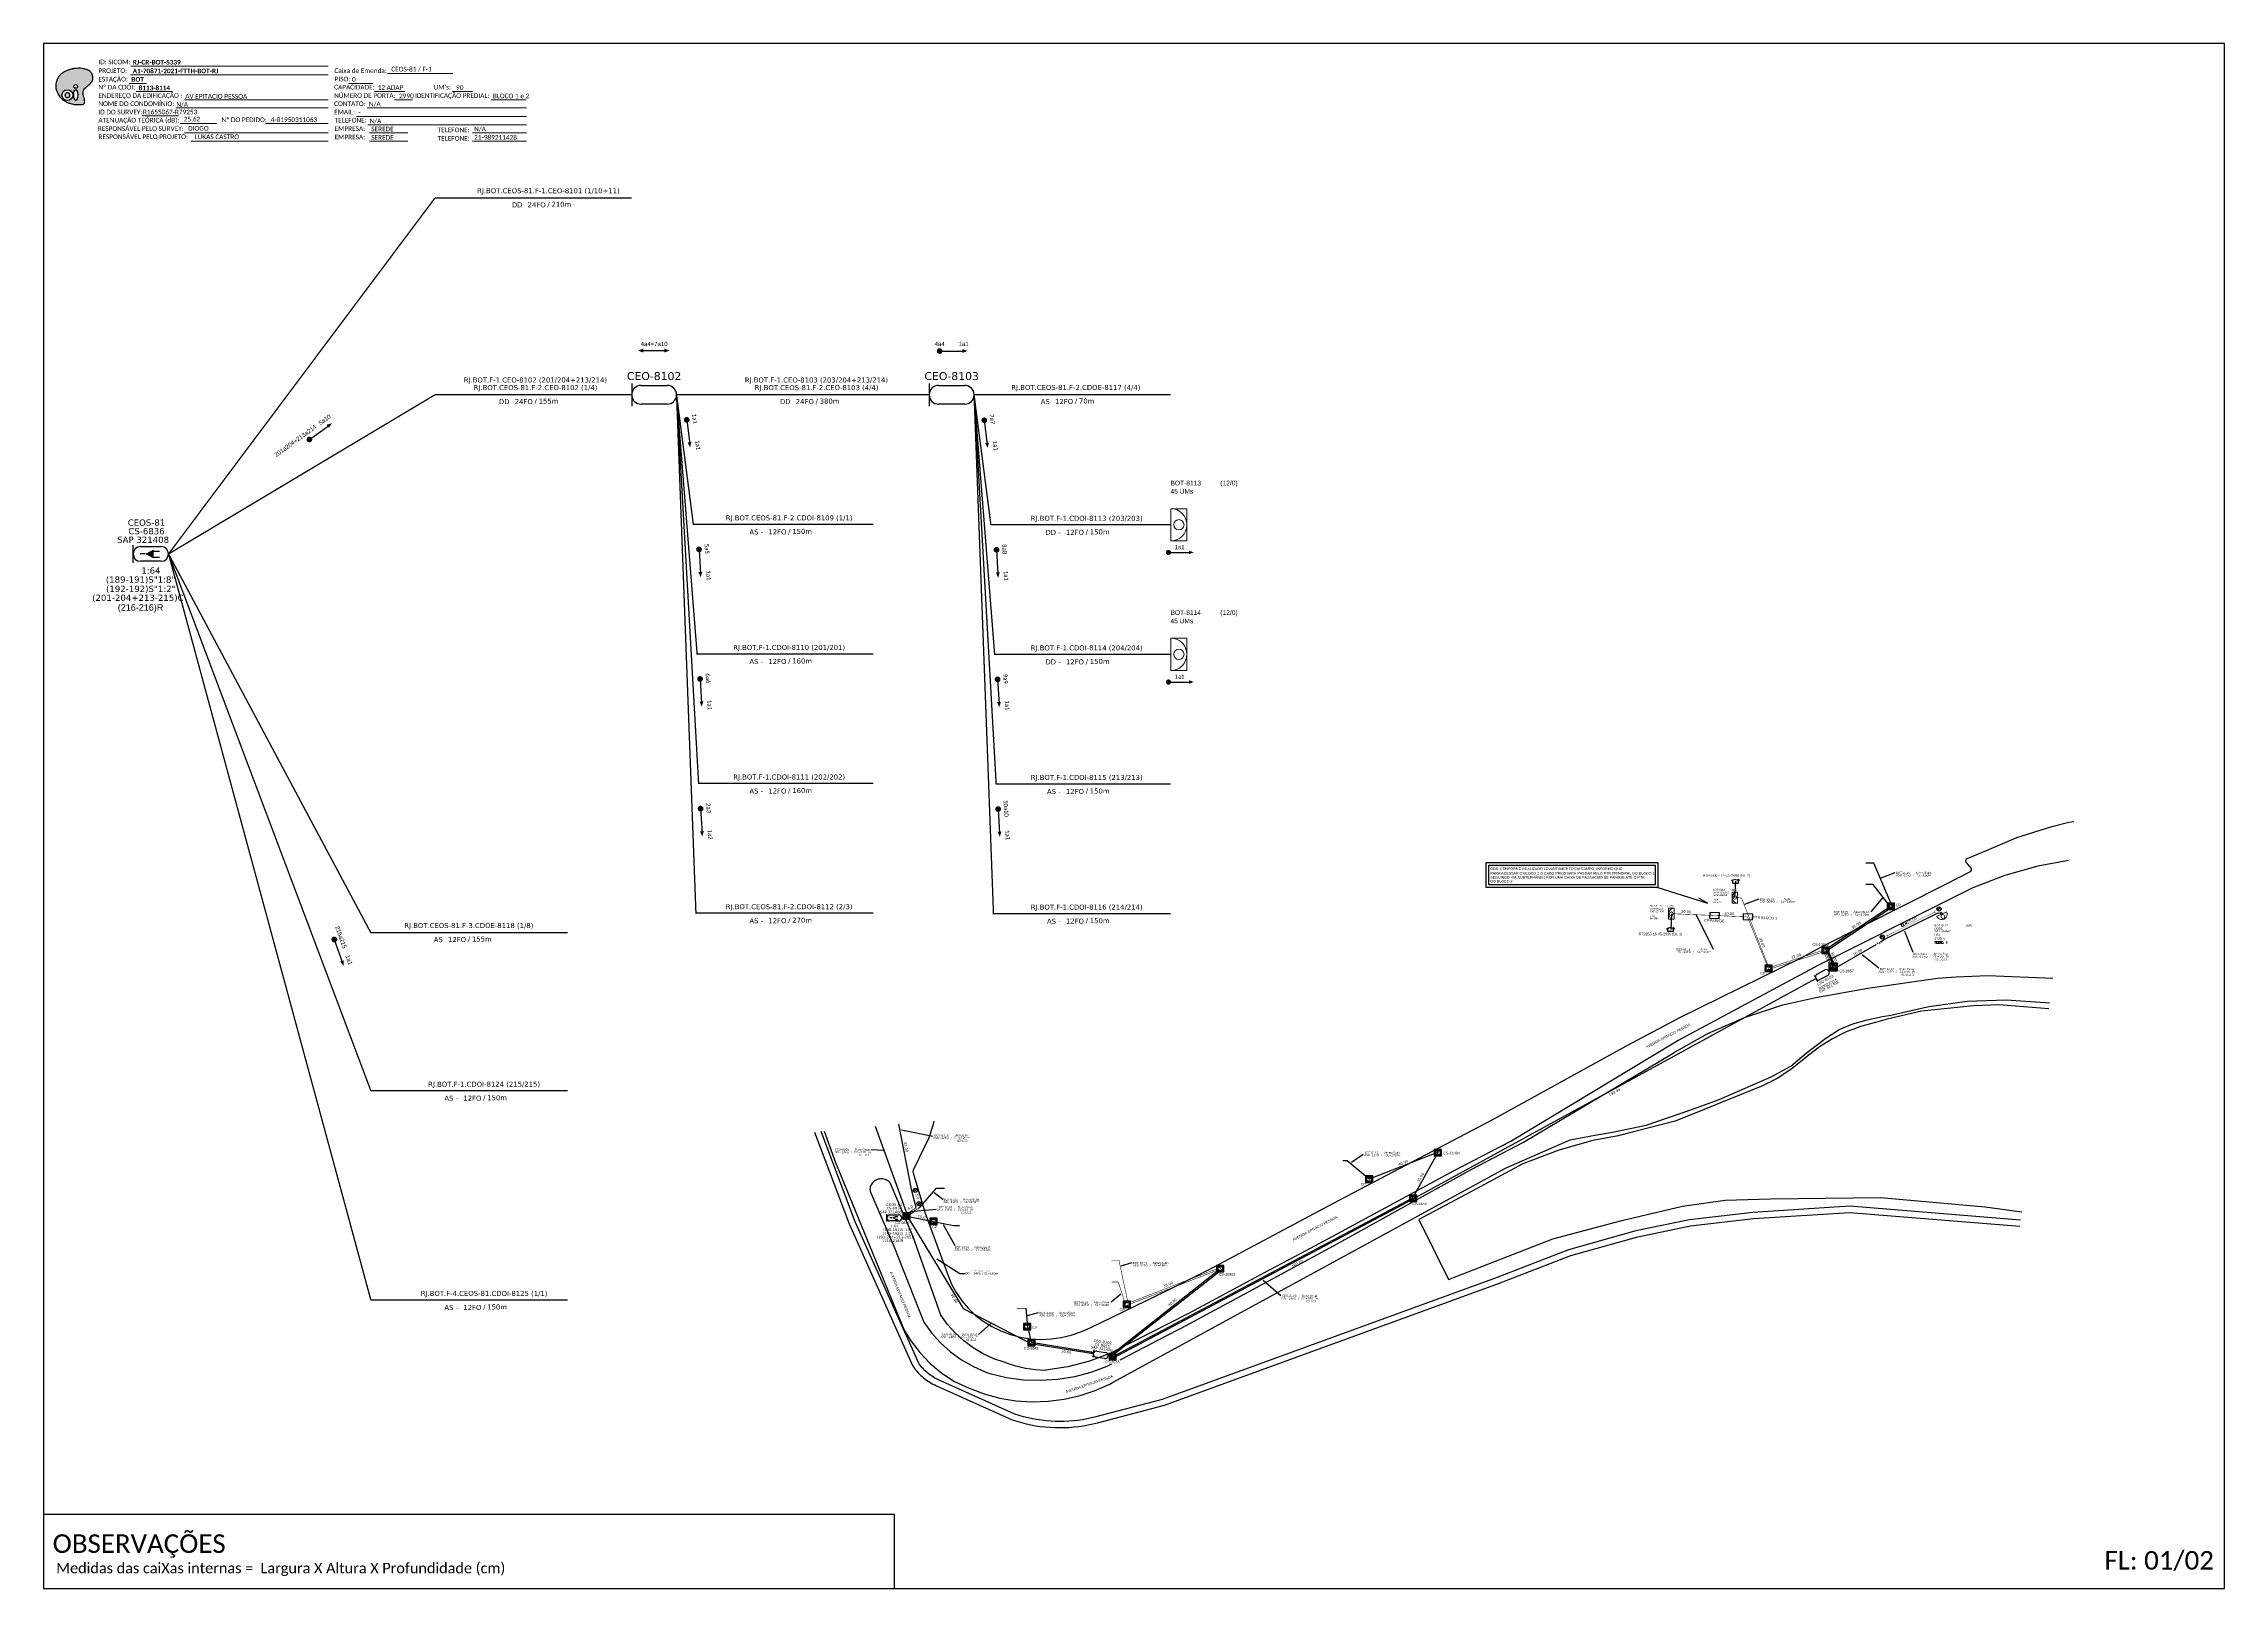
# Model space of a CAD drawing. Extents: x -89 to 1632, y 705 to 1299.
# Drawn here: x -89 to 749, y 705 to 1299 of the extents above; entities that cross this region are included whole.
import ezdxf
from ezdxf.enums import TextEntityAlignment as Align

# ---------------------------------------------------------------- set-up
doc = ezdxf.new("R2010")
doc.units = 0
doc.linetypes.add('PHANTOM2', pattern=[1.25, 0.625, -0.125, 0.125, -0.125, 0.125, -0.125])
for name, color, linetype in [('10.0-Cartográfico', 252, 'Continuous'), ('10.1-Caixas Subterrâneas', 5, 'Continuous'), ('10.4-Postes', 1, 'Continuous'), ('20.4-CEOS', 1, 'Continuous'), ('20.5-CEO', 1, 'Continuous'), ('CAP a instalar', 1, 'Continuous'), ('CD a instalar', 1, 'Continuous'), ('celulas gpon', 7, 'Continuous'), ('label_cabos', 7, 'Continuous'), ('Legenda', 1, 'Continuous'), ('MUB_SEGMENTO', 7, 'Continuous'), ('SETA', 7, 'Continuous'), ('Subida Lateral', 5, 'Continuous'), ('surveys', 7, 'Continuous'), ('surveys legendas', 7, 'Continuous'), ('UNIFILAR', 7, 'Continuous')]:
    doc.layers.add(name, color=color, linetype=linetype)
for name, color, linetype, lineweight in [("20.0-LEGENDA DOS CDO'S", 1, 'Continuous', 0), ('20.1-CDO_INTERIOR', 1, 'Continuous', 0), ('20.2-CDO_POSTE', 1, 'Continuous', 5), ('20.6-CORDOALHA_SUPORTE', 7, 'Continuous', 25), ('40.1-ETIQUETAS', 1, 'Continuous', 20), ('CORDOALHA_SUPORTE', 7, 'Continuous', 25)]:
    doc.layers.add(name, color=color, linetype=linetype, lineweight=lineweight)
doc.layers.add('DROP DE CLIENTE', color=140, linetype='Continuous', plot=False)
doc.layers.add('EXTRA', color=50, linetype='Continuous', plot=False)
doc.styles.add('ARIAL', font='arial.ttf')
doc.styles.add('DIGICADE', font='arial.ttf')
doc.styles.add('ROMANS', font='romans')
doc.styles.add('siredit', font='verdana.ttf')
doc.styles.get("Standard").update_dxf_attribs({"font": 'arial.ttf'})
doc.styles.add('WMF-Calibri0', font='calibri.ttf')
doc.styles.add('WMF-Calibri1', font='calibrib.ttf')
doc.linetypes.add('FENCELINE1', pattern='A,0.25,-0.1,[133,ltypeshp.shx,S=0.1,R=0,X=-0.1,Y=0],-0.1,1', length=1.45)
doc.dimstyles.new('CC', dxfattribs={"dimtxt": 1, "dimasz": 2, "dimexe": 0.18, "dimexo": 0.0625, "dimgap": 0.09, "dimtad": 0, "dimdec": 0, "dimrnd": 1, "dimzin": 0, "dimdsep": 46, "dimtxsty": 'siredit', "dimblk": 'NONE', "dimcen": 0, "dimse1": 1, "dimse2": 1, "dimsd1": 1, "dimsd2": 1, "dimclrt": 7, "dimadec": 0, "dimazin": 0, "dimtfac": 1, "dimtdec": 0, "dimtofl": 0, "dimtmove": 0, "dimatfit": 3, "dimfxl": 0, "dimtolj": 1, "dimtzin": 0, "dimarcsym": 0})
doc.dimstyles.new('ISO-25', dxfattribs={"dimtxt": 2.5, "dimasz": 2.5, "dimexe": 1.25, "dimexo": 0.625, "dimtad": 1, "dimtxsty": 'Standard', "dimcen": 2.5, "dimadec": 0, "dimazin": 0, "dimtfac": 1, "dimtmove": 0, "dimatfit": 3, "dimfxl": 0, "dimarcsym": 0})

# ---------------------------------------------------------------- blocks, each defined once
blk = doc.blocks.new('OI')
h = blk.add_hatch(color=40)
edge = h.paths.add_edge_path()
edge.add_spline(control_points=[(4.35, -0.67), (3.92, -0.99), (3.26, -1.5), (2.81, -2.59), (2.9, -3.5), (3.06, -4.27), (3.31, -4.85), (3.37, -5.39), (3.4, -5.88), (3.2, -6.4), (2.54, -6.61), (1.65, -6.63), (0.55, -6.67), (-0.56, -6.42), (-1.61, -6.14), (-2.77, -5.61), (-3.92, -4.77), (-4.89, -3.7), (-5.34, -2.65), (-5.6, -1.94), (-5.85, -0.96), (-5.71, 0.47), (-5.1, 2.02), (-4.14, 3.02), (-3.3, 3.61), (-2.37, 4.16), (-1.36, 4.44), (-0.56, 4.7), (0.79, 4.85), (2.24, 4.97), (3.79, 4.57), (4.67, 4.21), (5.44, 3.65), (5.76, 2.99), (6.03, 2.21), (6.01, 1.46), (5.72, 0.64), (5.31, 0.08), (4.88, -0.38), (4.51, -0.55), (4.35, -0.67)], knot_values=[0, 0, 0, 0, 1.60434, 2.417191, 3.427595, 4.282808, 4.776746, 5.304182, 5.888771, 6.258406, 6.858137, 7.79129, 8.986195, 10.124242, 11.187857, 12.242908, 13.953784, 15.414161, 16.515391, 17.349188, 17.675853, 19.552021, 21.515531, 22.568638, 23.63245, 24.621084, 25.782718, 26.745347, 27.142653, 29.870543, 31.004649, 31.921532, 32.709589, 33.801391, 34.042471, 35.192333, 35.971461, 36.628871, 37.254359, 37.836911, 37.836911, 37.836911, 37.836911], degree=3, periodic=0)
h.paths.add_polyline_path([(1.13, -0.87, -1), (-0.04, -0.87, -1)], flags=16)
edge = h.paths.add_edge_path(flags=16)
edge.add_ellipse((0.56, -3.59), major_axis=(-0.02, 1.71), ratio=0.361305, start_angle=0, end_angle=360)
h.paths.add_polyline_path([(-0.36, -3.62, -1), (-3.8, -3.62, -1)], flags=16)
edge = h.paths.add_edge_path(flags=0)
edge.add_ellipse((-2.08, -3.62), major_axis=(0, 0.885), ratio=0.758294, start_angle=0, end_angle=360)
at = {"color": 40}
for centre, radius in [((-2.08, -3.62), 1.72), ((0.54, -0.87), 0.587)]:
    blk.add_circle(centre, radius, dxfattribs=at)
blk.add_ellipse((-2.08, -3.62), major_axis=(0, 0.885), ratio=0.758294, start_param=-3.141592653589792, end_param=3.141592653589792, dxfattribs=at)
blk.add_ellipse((0.56, -3.59), major_axis=(-0.02, 1.71), ratio=0.361305, dxfattribs=at)
at = {"color": 40, "start_tangent": (-0.800898, -0.598801), "end_tangent": (-0.800898, -0.598801)}
blk.add_spline([(4.35, -0.67), (3.2, -1.78), (2.9, -2.54), (2.92, -3.55), (3.12, -4.38), (3.28, -4.85), (3.37, -5.37), (3.35, -5.95), (3.2, -6.29), (2.66, -6.55), (1.73, -6.63), (0.54, -6.62), (-0.58, -6.41), (-1.6, -6.11), (-2.56, -5.67), (-3.95, -4.67), (-4.89, -3.56), (-5.37, -2.56), (-5.64, -1.78), (-5.72, -1.46), (-5.63, 0.42), (-4.84, 2.22), (-4.13, 2.99), (-3.27, 3.62), (-2.4, 4.09), (-1.3, 4.47), (-0.37, 4.72), (0.02, 4.77), (2.75, 4.8), (3.85, 4.53), (4.69, 4.16), (5.31, 3.68), (5.85, 2.73), (5.93, 2.5), (5.94, 1.35), (5.67, 0.62), (5.29, 0.08), (4.84, -0.36), (4.35, -0.67)], degree=3, dxfattribs=at)
blk = doc.blocks.new('CARIMBO')
at = {"color": 7, "lineweight": 0}
for points in [[(134.48, -16.3), (159.61, -16.3)], [(35.15, -20.06), (41.7, -20.06)], [(35.66, -16.79), (111.64, -16.79)], [(37.81, -23.14), (51.75, -23.14)], [(119.43, -20.02), (128.92, -20.02)], [(129.48, -23.14), (141.1, -23.14)], [(159.42, -23.14), (167.09, -23.14)], [(40.13, -32.55), (54.07, -32.55)], [(52.97, -29.48), (111.64, -29.48)], [(56.38, -26.37), (111.64, -26.37)], [(122.56, -32.72), (187.83, -32.72)], [(126.6, -29.48), (187.83, -29.48)], [(137.07, -26.37), (144.01, -26.37)], [(174.24, -26.37), (187.8, -26.37)], [(54.67, -35.52), (68.61, -35.52)], [(56.38, -39.07), (111.64, -39.07)], [(126.84, -35.96), (187.83, -35.96)], [(127.45, -39.07), (142.25, -39.07)], [(167.06, -39.07), (187.83, -39.07)], [(58.87, -42.31), (111.64, -42.31)], [(127.45, -42.31), (142.25, -42.31)], [(167.06, -42.31), (187.83, -42.31)]]:
    blk.add_lwpolyline(points, dxfattribs=at)
at = {"color": 7, "xscale": 1.213923925163967, "yscale": 1.213923925163967, "zscale": 1.213923925163967, "rotation": 0.1532896023949059}
blk.add_blockref('OI', (13.86, -20.16), dxfattribs=at)
at = {"color": 7, "lineweight": 0, "style": 'WMF-Calibri0'}
for s, height, p in [('PROJETO:', 1.793, (23.26, -16.04)), ('Caixa de Emenda:', 1.7927, (114.02, -16.04)), ('ESTAÇÃO:', 1.793, (23.26, -19.32)), ('ENDEREÇO DA EDIFICAÇÃO :', 1.7927, (23.26, -25.63)), ('Nº DA CDOI:', 1.7927, (23.26, -22.39)), ('CAPACIDADE:', 1.7927, (113.91, -22.39)), ('NÚMERO DE PORTA:', 1.7927, (113.91, -25.63)), ('PISO:', 1.793, (114.09, -19.28)), ('IDENTIFICAÇÃO PREDIAL:', 1.7927, (144.99, -25.63)), ("UM's:", 1.793, (152.15, -22.39)), ('ATENUAÇÃO TEÓRICA (dB):', 1.7927, (23.26, -35.09)), ('NOME DO CONDOMÍNIO:', 1.7927, (23.26, -28.74)), ('ID DO SURVEY:', 1.7927, (23.26, -31.97)), ('CONTATO:', 1.793, (113.91, -28.74)), ('EMAIL:', 1.793, (113.91, -31.97)), ('TELEFONE:', 1.793, (114.09, -35.09)), ('RESPONSÁVEL PELO SURVEY:', 1.7927, (23.02, -38.32)), ('RESPONSÁVEL PELO PROJETO:', 1.7927, (23.26, -41.44)), ('EMPRESA:', 1.793, (114.09, -38.32)), ('EMPRESA:', 1.793, (114.09, -41.56)), ('TELEFONE:', 1.793, (153.7, -38.83)), ('TELEFONE:', 1.793, (153.7, -42.06))]:
    blk.add_text(s, height=height, dxfattribs=at).set_placement(p)
at = {"color": 7, "lineweight": 0, "flags": 8}
for tag, p, style in [('PROJ', (36.46, -16.13), 'WMF-Calibri1'), ('CEOS-XX', (135.87, -15.46), 'WMF-Calibri0'), ('EST', (35.94, -19.41), 'WMF-Calibri1'), ('LOGRADOURO', (56.65, -25.91), 'WMF-Calibri0'), ('PISO_PTR', (120.78, -19.42), 'WMF-Calibri0'), ('CAPAC.', (130.66, -22.52), 'WMF-Calibri0'), ('N°', (138.85, -25.77), 'WMF-Calibri0'), ("UC'S", (160.78, -22.54), 'WMF-Calibri0'), ('N°PREDIO', (174.94, -25.77), 'WMF-Calibri0'), ('_ID_', (40.39, -31.94), 'WMF-Calibri0'), ('NOME_DO_COND.', (53.23, -29.02), 'WMF-Calibri0'), ('O_POTEN', (56.06, -34.68), 'WMF-Calibri0'), ('EMAIL', (123.26, -32.12), 'WMF-Calibri0'), ('NOME_DO_CONTATO', (127.3, -28.89), 'WMF-Calibri0'), ('RES_SURVEY', (57.78, -38.23), 'WMF-Calibri0'), ('RES_PROJ', (60.27, -41.47), 'WMF-Calibri0'), ('TELEFONE', (127.55, -35.36), 'WMF-Calibri0'), ('EMP_RESP_SURVEY', (128.16, -38.47), 'WMF-Calibri0'), ('EMP_RESP_PROJ', (128.16, -41.71), 'WMF-Calibri0'), ('CONT_RESP_SURVEY', (167.76, -38.47), 'WMF-Calibri0'), ('CONT_RESP_PROJ', (167.76, -41.71), 'WMF-Calibri0')]:
    blk.add_attdef(tag, p, '', height=1.79, dxfattribs=dict(at, style=style))
at = {"color": 7, "lineweight": 0, "style": 'WMF-Calibri1', "flags": 8}
blk.add_attdef("N° CDO'S", text='', height=1.79, dxfattribs=at).set_placement((44.78, -22.68), align=Align.CENTER)
blk = doc.blocks.new('CEOS_RP_CT_DRT')
at = {"layer": '20.4-CEOS', "color": 0}
for p, q in [((-4.54, 1.19), (-1.19, 1.19)), ((-1.19, -1.19), (-4.54, -1.19))]:
    blk.add_line(p, q, dxfattribs=at)
for points in [[(-5.73, -1.43), (-5.73, 1.44)], [(-3.79, 0), (-4.59, 0)], [(-2.47, 0.48), (-1.45, 0.48)], [(-2.47, -0.52), (-1.45, -0.52)]]:
    blk.add_lwpolyline(points, dxfattribs=at)
blk.add_lwpolyline([(-3.79, 0, 0, 1.47, 0), (-2.41, 0, 1.47, 1.47, 0)], format="xyseb", dxfattribs=at)
for centre, start, end in [((-4.54, 0), 90, 270), ((-1.19, 0), 270, 90)]:
    blk.add_arc(centre, 1.19, start, end, dxfattribs=at)
at = {"layer": '20.4-CEOS', "color": 7, "style": 'siredit'}
for tag, p in [('Nº_DA_CEOS', (-2.86, 5.6)), ('LOCAL', (-2.86, 4.24)), ('SAP', (-2.86, 2.78)), ('RACIO_SPLITAGEM', (-2.86, -1.88)), ('FIBRAS_SPLITTER', (-2.86, -3.58)), ('RESERVA_FINAIS', (-2.86, -6.39)), ('FIBRAS_TOP_C', (-2.86, -5.08))]:
    blk.add_attdef(tag, text='', height=1.01, dxfattribs=at).set_placement(p, align=Align.TOP_CENTER)
blk = doc.blocks.new('ETIQUETA_RS5F')
at = {"layer": '40.1-ETIQUETAS', "color": 0, "style": 'siredit'}
blk.add_text('/', height=1.5, dxfattribs=at).set_placement((1.58, -1.95), align=Align.MIDDLE_RIGHT)
for tag, p in [('ETIQUETA_R_SECUNDARIA', (1.21, 2.1)), ('ETIQUETA_R_PRIMARIA', (1.21, 4.1)), ('F_ATIVAS/F_MORTAS', (1.14, -4.24))]:
    blk.add_attdef(tag, text='', height=1.5, dxfattribs=at).set_placement(p, align=Align.MIDDLE_CENTER)
for tag, p in [('TIPO_CABO', (-6.58, -2.12)), ('CAP_CABO', (0.4, -2.09))]:
    blk.add_attdef(tag, text='', height=1.5, dxfattribs=at).set_placement(p, align=Align.MIDDLE_RIGHT)
for tag, p in [('FUSÃO_1', (0.85, -8.39)), ('FUSÃO_2', (0.85, -10.6)), ('FUSÃO_3', (0.85, -12.93)), ('FUSÃO_4', (0.85, -15.14)), ('FUSÃO_5', (0.85, -17.16))]:
    blk.add_attdef(tag, text='', height=1.5, dxfattribs=at).set_placement(p, align=Align.CENTER)
blk.add_attdef('METROS', text='', height=1.5, dxfattribs=at).set_placement((2.14, -1.95), align=Align.MIDDLE_LEFT)
blk = doc.blocks.new('CDOI_INT')
at = {"layer": '20.1-CDO_INTERIOR', "color": 0, "lineweight": 18}
blk.add_lwpolyline([(4.25, -4.25), (4.25, 4.25), (0, 4.25), (0, -4.25)], close=True, dxfattribs=at)
blk.add_circle((2.12, 0), 1.36, dxfattribs=at)
blk.add_arc((0, 0), 4.25, 270, 90, dxfattribs=at)
at = {"layer": "20.0-LEGENDA DOS CDO'S", "color": 0, "style": 'ARIAL'}
for tag, p in [('CDO_N', (-0.08, 10.38)), ('SPLITER_1', (21.18, 10.38)), ('SAP', (-0.08, 6.23)), ('SURVEY', (-0.08, 8.2)), ('SPLITER_2', (21.19, 8.68)), ('1:XX', (5.94, -2.22)), ('UMS', (5.94, -4.24))]:
    blk.add_attdef(tag, p, '', height=1.36, dxfattribs=at)
blk.add_attdef('FIBRAS_UTILIZADAS', text='', height=1.36, dxfattribs=at).set_placement((15.34, 10.38), align=Align.CENTER)
blk = doc.blocks.new('SAN')
at = {"layer": 'SETA'}
blk.add_lwpolyline([(-2.58, 0), (6.02, 0)], dxfattribs=at)
for points in [[(-2.1, -0.66), (-3.93, 0), (-2.1, 0.67)], [(5.33, 0.68), (7.16, 0.01), (5.33, -0.65)]]:
    blk.add_solid(points, dxfattribs=at)
blk = doc.blocks.new('SURVEY_SURVEY')
for p, q in [((0, 0.0000152), (-0.0000151, 0.0000108)), ((-0.0000151, 0.0000108), (-0.0000104, 0.0000108)), ((-0.0000103, 0), (-0.0000103, 0.0000108)), ((0.0000103, 0), (-0.0000103, 0)), ((0, 0.0000152), (0.0000151, 0.0000108)), ((0.0000101, 0.0000159), (0.0000117, 0.0000159)), ((0.0000101, 0.0000123), (0.0000101, 0.0000159)), ((0.0000151, 0.0000108), (0.0000103, 0.0000108)), ((0.0000103, 0.0000108), (0.0000103, 0)), ((0.0000117, 0.0000159), (0.0000117, 0.0000119))]:
    blk.add_line(p, q)
blk = doc.blocks.new('CDOI_CT_ESQ')
at = {"layer": '20.1-CDO_INTERIOR', "color": 0, "lineweight": 18}
blk.add_lwpolyline([(-2.12, -2.13), (-2.12, 2.12), (0, 2.12), (0.01, -2.13)], close=True, dxfattribs=at)
blk.add_circle((-1.06, 0), 0.68, dxfattribs=at)
blk.add_arc((0.01, 0), 2.13, 90.02759, 270.02759, dxfattribs=at)
at = {"layer": "20.0-LEGENDA DOS CDO'S", "color": 0, "style": 'ARIAL'}
for tag, p in [('SAP', (-9.3, 0.61)), ('CDO_N', (-9.3, 2.69)), ('SURVEY', (-9.3, 1.6)), ('1:XX', (-9.31, -1.08)), ('UMS', (-9.31, -2.09))]:
    blk.add_attdef(tag, p, '', height=0.68, rotation=359.97241, dxfattribs=at)
blk.add_attdef('FIBRAS_UTILIZADAS', text='', height=0.68, rotation=359.97241, dxfattribs=at).set_placement((-1.59, 2.69), align=Align.CENTER)
blk = doc.blocks.new('_None')
blk = doc.blocks.new('LEGENDA DOS CABOS')
at = {"layer": 'EXTRA', "color": 0, "style": 'siredit'}
for tag, p in [('ID', (4.6, 0.97)), ('XX', (9.03, 0.97))]:
    blk.add_attdef(tag, text='', height=0.48, rotation=359.69001, dxfattribs=at).set_placement(p, align=Align.MIDDLE_CENTER)
at = {"layer": 'Legenda', "color": 0, "style": 'siredit'}
for tag, p in [('TIPO_CABO', (1.31, 0)), ('CABO', (4.69, -0.05)), ('/', (6.81, -0.05)), ('METROS', (10.03, -0.05))]:
    blk.add_attdef(tag, text='', height=0.8, rotation=359.69001, dxfattribs=at).set_placement(p, align=Align.MIDDLE_CENTER)
blk = doc.blocks.new('CDOE_CT_POST_DESENHO')
at = {"color": 0}
blk.add_line((2.14, 0.39), (-2.11, 0.39), dxfattribs=at)
for centre, radius in [((0.01, 1.4), 0.733), ((0.01, 0), 0.393)]:
    blk.add_circle(centre, radius, dxfattribs=at)
blk.add_arc((0.01, 0.39), 2.12, 0, 180, dxfattribs=at)
blk = doc.blocks.new('Inst CDOE-8 CAIXA DIST OPT CDOE 48F_8D C_SPL OPTAP')
at = {"layer": "20.0-LEGENDA DOS CDO'S", "color": 0, "style": 'ARIAL'}
for tag, p, height in [('1:XX', (-0.01, 1.7), 0.8), ('SAP', (0.12, 2.96), 0.8), ('CORDOALHA', (0.12, 4.02), 0.8), ('FID', (0.12, 5.25), 0.8), ('UMS', (0.14, 0.22), 1)]:
    blk.add_attdef(tag, p, '', height=height, rotation=0.11799, dxfattribs=at)
at = {"layer": "20.0-LEGENDA DOS CDO'S", "color": 0}
for tag, p, style, flags in [('ID_ATIVIDADE', (0.12, 6.47), 'ARIAL', 3), ('FATOR', (7.92, 6.47), 'ARIAL', 1), ('QTDE', (0.23, -0.97), 'DIGICADE', 3)]:
    blk.add_attdef(tag, p, '', height=0.8, rotation=0.11799, dxfattribs=dict(at, style=style, flags=flags))
at = {"layer": "20.0-LEGENDA DOS CDO'S", "color": 0, "style": 'ARIAL'}
blk.add_attdef('FIBRAS_UTILIZADAS', text='', height=0.8, rotation=0.11799, dxfattribs=at).set_placement((13.48, 5.26), align=Align.CENTER)
blk = doc.blocks.new('Teste  FTTH')
at = {"color": 0, "lineweight": 0, "style": 'ROMANS'}
for tag, p in [('TESTE', (-2.3, -0.29)), ('QTDE', (0.21, -0.29))]:
    blk.add_attdef(tag, p, '', height=0.48, dxfattribs=at)
for tag, p, flags in [('FID', (-2.23, -1.25), 1), ('FATOR', (-2.23, -2.03), 3), ('ID_ATIVIDADE', (-2.23, -2.72), 3)]:
    blk.add_attdef(tag, p, '', height=0.48, dxfattribs=dict(at, flags=flags))
blk = doc.blocks.new('*U95')
at = {"layer": '20.4-CEOS', "color": 7, "style": 'siredit'}
for tag, p in [('FIBRAS_SPLITTER', (0, 0)), ('FIBRAS_TOP_C', (0, -4.13)), ('RESERVA_FINAIS', (0, -5.46))]:
    blk.add_attdef(tag, p, '', height=1.01, dxfattribs=at)
for tag, p, flags in [('QTDE', (0, -9.4), 1), ('ID_ATIVIDADE', (0, -6.77), 3), ('FATOR', (0, -8.09), 1), ('FID', (0, -10.71), 1)]:
    blk.add_attdef(tag, p, '', height=1.01, dxfattribs=dict(at, flags=flags))
blk = doc.blocks.new('*U97')
at = {"layer": '20.4-CEOS', "color": 7, "style": 'siredit'}
blk.add_attdef('FIBRAS_SPLITTER', (0, 0), '', height=1.01, dxfattribs=at)
for tag, p, flags in [('QTDE', (0, -4.11), 1), ('ID_ATIVIDADE', (0, -1.48), 3), ('FATOR', (0, -2.79), 1), ('FID', (0, -5.42), 1)]:
    blk.add_attdef(tag, p, '', height=1.01, dxfattribs=dict(at, flags=flags))
blk = doc.blocks.new('*X65')
at = {"color": 0, "linetype": 'Continuous'}
for p, q in [((-1.25, 0.34099), (-0.49099, 1.1)), ((-1.25, 0.517767), (-0.667767, 1.1)), ((-1.25, 0.694544), (-0.844544, 1.1)), ((-1.25, 0.87132), (-1.02132, 1.1)), ((-1.25, 1.048097), (-1.198097, 1.1)), ((-1.25, 0.164214), (-0.8035, 0.610714)), ((-1.25, -0.012563), (-0.8035, 0.433937)), ((-1.25, -0.18934), (-0.8035, 0.25716)), ((-1.25, -0.366117), (-0.8035, 0.080383)), ((-0.789214, 0.625), (-0.314214, 1.1)), ((-0.612437, 0.625), (-0.137437, 1.1)), ((-0.43566, 0.625), (0.03934, 1.1)), ((-0.258883, 0.625), (0.216117, 1.1)), ((-0.082107, 0.625), (0.392893, 1.1)), ((0.09467, 0.625), (0.56967, 1.1)), ((0.271447, 0.625), (0.746447, 1.1)), ((0.448223, 0.625), (0.923223, 1.1)), ((0.625, 0.625), (1.1, 1.1)), ((0.801777, 0.625), (1.25, 1.073223)), ((0.8035, 0.449947), (1.25, 0.896447)), ((0.8035, 0.27317), (1.25, 0.71967)), ((0.8035, 0.096393), (1.25, 0.542893)), ((0.8035, -0.080383), (1.25, 0.366117)), ((0.8035, -0.25716), (1.25, 0.18934)), ((0.8035, -0.433937), (1.25, 0.012563)), ((-1.25, -0.542893), (-0.8035, -0.096393)), ((-1.25, -0.71967), (-0.8035, -0.27317)), ((-1.25, -0.896447), (-0.8035, -0.449947)), ((-1.25, -1.073223), (-0.801777, -0.625)), ((-1.1, -1.1), (-0.625, -0.625)), ((-0.923223, -1.1), (-0.448223, -0.625)), ((-0.746447, -1.1), (-0.271447, -0.625)), ((-0.56967, -1.1), (-0.09467, -0.625)), ((-0.392893, -1.1), (0.082107, -0.625)), ((-0.216117, -1.1), (0.258883, -0.625)), ((-0.03934, -1.1), (0.43566, -0.625)), ((0.137437, -1.1), (0.612437, -0.625)), ((0.314214, -1.1), (0.789214, -0.625)), ((0.49099, -1.1), (1.25, -0.34099)), ((0.667767, -1.1), (1.25, -0.517767)), ((0.8035, -0.610714), (1.25, -0.164214)), ((0.844544, -1.1), (1.25, -0.694544)), ((1.02132, -1.1), (1.25, -0.87132)), ((1.198097, -1.1), (1.25, -1.048097))]:
    blk.add_line(p, q, dxfattribs=at)
blk = doc.blocks.new('MANHOLE_MQ')
at = {"color": 0, "linetype": 'Continuous'}
for p, q in [((0.0000062, 0.0000057), (-0.0000063, 0.0000057)), ((-0.0000063, 0.0000057), (-0.0000063, -0.0000053)), ((-0.000004, 0.0000033), (0.000004, 0.0000033)), ((-0.000004, -0.0000029), (-0.000004, 0.0000033)), ((0.000004, 0.0000033), (0.000004, -0.0000029)), ((0.0000062, -0.0000053), (0.0000062, 0.0000057)), ((-0.0000063, -0.0000053), (0.0000062, -0.0000053)), ((0.000004, -0.0000029), (-0.000004, -0.0000029)), ((0.000004, -0.0000029), (0.000004, -0.0000029))]:
    blk.add_line(p, q, dxfattribs=at)
at = {"color": 0, "linetype": 'Continuous', "xscale": 5e-06, "yscale": 5e-06, "zscale": 1e-05}
blk.add_blockref('*X65', (0, 0.0000002), dxfattribs=at)
blk = doc.blocks.new('Inst CORD ALUMINIO 4.8 MM 3F(sem recursos)')
at = {"layer": '20.6-CORDOALHA_SUPORTE', "color": 0, "lineweight": 0, "style": 'ROMANS'}
for tag, p, flags in [('ID_ATIVIDADE', (-5.2, -6.67), 3), ('FID', (-5.2, -8.9), 1), ('FATOR', (-5.2, -4.44), 3)]:
    blk.add_attdef(tag, p, '', height=1, dxfattribs=dict(at, flags=flags))
blk.add_attdef('LANCE', text='', height=1, dxfattribs=at).set_placement((-0.54, -2.21), align=Align.RIGHT)
at = {"layer": '20.6-CORDOALHA_SUPORTE', "color": 0, "style": 'siredit'}
blk.add_attdef('QTDE', (-0.54, -2.21), '', height=1, rotation=359.69001, dxfattribs=at)
blk = doc.blocks.new('Inst CB DT OCUP CFOA-SM-ASU-120-S-12')
at = {"layer": 'label_cabos', "color": 0, "style": 'siredit'}
for tag, flags, p in [('ID_ATIVIDADE', 3, (1.3, 2.7)), ('FATOR', 1, (11.6, 2.6))]:
    blk.add_attdef(tag, text='', height=1, rotation=359.69, dxfattribs=dict(at, flags=flags)).set_placement(p, align=Align.MIDDLE_CENTER)
for tag, p in [('TIPO_CABO', (1.3, 0)), ('DESTINO_CABO', (3.1, 1.3)), ('CABO', (4.7, -0.1)), ('/', (7.7, -0.1)), ('LANCE', (10.9, 0)), ('TIPO_CABO', (13.1, 1.2)), ('UND', (16, 0)), ('FID', (13.1, -1.4))]:
    blk.add_attdef(tag, text='', height=1, rotation=359.69, dxfattribs=at).set_placement(p, align=Align.MIDDLE_CENTER)
blk.add_attdef('QTDE', (12.4, -0.5), '', height=1, rotation=359.69, dxfattribs=at)
blk = doc.blocks.new('Inst CB AS CFOA-SM-ASU-120-S-12')
at = {"layer": 'label_cabos', "color": 0, "style": 'siredit'}
for tag, flags, p in [('ID_ATIVIDADE', 3, (1.3, 2.7)), ('FATOR', 1, (11.6, 2.6))]:
    blk.add_attdef(tag, text='', height=1, rotation=359.69, dxfattribs=dict(at, flags=flags)).set_placement(p, align=Align.MIDDLE_CENTER)
for tag, p in [('TIPO_CABO', (1.3, 0)), ('DESTINO_CABO', (3.1, 1.3)), ('CABO', (4.7, -0.1)), ('/', (7.7, -0.1)), ('LANCE', (10.8, 0)), ('TIPO_CABO', (13.1, 1.2)), ('UND', (16, 0)), ('FID', (13.1, -1.4))]:
    blk.add_attdef(tag, text='', height=1, rotation=359.69, dxfattribs=at).set_placement(p, align=Align.MIDDLE_CENTER)
blk.add_attdef('QTDE', (12.4, -0.5), '', height=1, rotation=359.69, dxfattribs=at)
blk = doc.blocks.new('Inst CB DT OCUP CFOA-SM-DD-G-24')
at = {"layer": 'label_cabos', "color": 0, "style": 'siredit'}
for tag, flags, p in [('ID_ATIVIDADE', 3, (1.3, 2.7)), ('FATOR', 1, (11.6, 2.6))]:
    blk.add_attdef(tag, text='', height=1, rotation=359.69, dxfattribs=dict(at, flags=flags)).set_placement(p, align=Align.MIDDLE_CENTER)
for tag, p in [('TIPO_CABO', (1.1, 0)), ('DESTINO_CABO', (3.1, 1.3)), ('CABO', (4.7, -0.1)), ('/', (7.7, -0.1)), ('LANCE', (10.4, 0)), ('TIPO_CABO', (13.1, 1.2)), ('UND', (16.5, 0)), ('FID', (13.6, -1.4))]:
    blk.add_attdef(tag, text='', height=1, rotation=359.69, dxfattribs=at).set_placement(p, align=Align.MIDDLE_CENTER)
blk.add_attdef('QTDE', (11.9, -0.5), '', height=1, rotation=359.69, dxfattribs=at)
blk = doc.blocks.new('Inst CB ESP CFOA-SM-ASU-120-S-12')
at = {"layer": 'label_cabos', "color": 0, "style": 'siredit'}
for tag, flags, p in [('ID_ATIVIDADE', 3, (1.3, 2.7)), ('FATOR', 1, (11.6, 2.6))]:
    blk.add_attdef(tag, text='', height=1, rotation=359.69, dxfattribs=dict(at, flags=flags)).set_placement(p, align=Align.MIDDLE_CENTER)
for tag, p in [('TIPO_CABO', (1.3, 0)), ('DESTINO_CABO', (3.1, 1.3)), ('CABO', (4.7, -0.1)), ('/', (7.7, -0.1)), ('LANCE', (10.8, 0)), ('TIPO_CABO', (13.1, 1.2)), ('UND', (16, 0)), ('FID', (13.1, -1.4))]:
    blk.add_attdef(tag, text='', height=1, rotation=359.69, dxfattribs=at).set_placement(p, align=Align.MIDDLE_CENTER)
blk.add_attdef('QTDE', (12.4, -0.5), '', height=1, rotation=359.69, dxfattribs=at)

msp = doc.modelspace()

# ---------------------------------------------------------------- linework, layer by layer
msp.add_lwpolyline([(-89.32, 705.02), (749.25, 705.02), (749.25, 1299.02), (-89.32, 1299.02), (-89.32, 705.02)])
at = {"color": 7, "lineweight": 0}
for points in [[(-55.82, 1290.33), (20.16, 1290.33)], [(-4.01, 1268.26), (20.14, 1268.26)]]:
    msp.add_lwpolyline(points, dxfattribs=at)
for points, const_width in [([(254.69, 1180.81, 1), (255.79, 1180.81, 1)], 1.1), ([(157.93, 1154.9, 1), (158.06, 1153.81, 1)], 1.1), ([(272.34, 1154.73, 1), (272.47, 1153.64, 1)], 1.1), ([(12.43, 1146.46, 1), (13.32, 1147.1, 1)], 1.1), ([(162.67, 1105.08, 1), (162.73, 1103.99, 1)], 1.1), ([(277.08, 1104.92, 1), (277.14, 1103.82, 1)], 1.1), ([(342.72, 1103.36, 1), (343.72, 1103.36, 1)], 1), ([(342.72, 1103.36, 1), (343.72, 1103.36, 1)], 1), ([(163.08, 1055.26, 1), (163.14, 1054.17, 1)], 1.1), ([(277.49, 1055.1, 1), (277.56, 1054, 1)], 1.1), ([(342.72, 1053.54, 1), (343.72, 1053.54, 1)], 1), ([(342.72, 1053.54, 1), (343.72, 1053.54, 1)], 1), ([(163.27, 1005.4, 1), (163.34, 1004.3, 1)], 1.1), ([(277.69, 1005.23, 1), (277.75, 1004.14, 1)], 1.1), ([(22.29, 955.05, 1), (22.65, 954.01, 1)], 1.1)]:
    msp.add_lwpolyline(points, format="xyb", close=True, dxfattribs=dict(const_width=const_width))
at = {"color": 3, "ltscale": 0.5}
for points in [[(465.41, 984.15), (531.41, 984.15), (531.41, 974.53), (465.41, 974.53)], [(466.41, 983.15), (530.41, 983.15), (530.41, 975.53), (466.41, 975.53)]]:
    msp.add_lwpolyline(points, close=True, dxfattribs=at)
msp.add_lwpolyline([(531.41, 974.53), (550.55, 968.55), (547.13, 970.4)], dxfattribs=at)
at = {"color": 5, "ltscale": 0.5}
for points in [[(555.05, 964.82), (551.41, 964.96), (551.32, 962.7), (554.96, 962.56)], [(567.89, 964.3), (564.25, 964.44), (564.17, 962.18), (567.81, 962.05)]]:
    msp.add_lwpolyline(points, close=True, dxfattribs=at)
at = {"color": 7}
msp.add_lwpolyline([(-89.24, 733.5), (237.71, 733.5), (237.71, 705.02)], dxfattribs=at)
at = {"layer": '10.0-Cartográfico'}
for points in [[(253.03, 884.74), (252.66, 883.01), (251.05, 878.26), (249.43, 874.78), (245.16, 866.04), (245.1, 865.92), (245.04, 865.75), (245, 865.56), (244.98, 865.37), (244.98, 865.18), (245.01, 864.99), (245.05, 864.81), (249.67, 849.3), (258.64, 824.99), (259.84, 822.03), (261.59, 818.74), (263.7, 815.64), (266.16, 812.75), (268.91, 810.12), (271.96, 807.77), (275.25, 805.72), (278.75, 804.01), (282.44, 802.65), (286.25, 801.65), (290.16, 801.03), (294.11, 800.78), (298.07, 800.93), (301.99, 801.45), (305.83, 802.35), (309.55, 803.61), (313.11, 805.23), (343.49, 819.92), (358.91, 827.62), (406.66, 853.1), (467.72, 885.17), (519.35, 913.67), (539.85, 924.55), (586.53, 947.52), (594.36, 951.77), (642.08, 975.78), (651.59, 980.7), (651.68, 980.75), (651.76, 980.81), (651.82, 980.88), (651.89, 980.95), (651.94, 981.03), (651.99, 981.12), (652.03, 981.21), (652.04, 981.3), (652.06, 981.39), (652.06, 981.49), (652.06, 981.58), (652.04, 981.68), (652.01, 981.77), (651.97, 981.86), (651.92, 981.94), (651.87, 982.02), (650, 984.29), (649.95, 984.37), (649.9, 984.46), (649.86, 984.54), (649.83, 984.63), (649.81, 984.73), (649.81, 984.82), (649.82, 984.92), (649.83, 985.01), (649.86, 985.1), (649.9, 985.19), (649.94, 985.27), (649.99, 985.36), (650.06, 985.43), (650.14, 985.49), (650.21, 985.56), (650.3, 985.6), (650.39, 985.65), (657.72, 988.72), (669.48, 993.71), (682.9, 998.02), (689.43, 999.61), (691.36, 999.89)], [(689.36, 984.91), (677.48, 982.77), (664.79, 979.18), (652.57, 974.37), (644.08, 970.15), (593.16, 944.65), (593.14, 944.63), (539.27, 915.76), (537.5, 914.67), (474.89, 876.92), (474.77, 876.86), (452.97, 865.53), (411.26, 843.05), (396.07, 834.82), (380.07, 826.4), (351.47, 810.95), (320.71, 795.34), (312.85, 792.42), (304.55, 790.24), (296.04, 788.87), (295.9, 788.86), (292.04, 789.03), (288.22, 789.56), (284.47, 790.46), (280.95, 791.68), (280.76, 791.75), (280.41, 791.85), (276.09, 793.35), (271.97, 795.27), (268.09, 797.56), (264.49, 800.23), (261.21, 803.23), (258.28, 806.53), (255.74, 810.09), (244.99, 840.23), (236.25, 860.91), (236.13, 861.05), (235.83, 861.36), (235.48, 861.63), (235.11, 861.87), (234.7, 862.08), (234.28, 862.24), (233.84, 862.37), (233.4, 862.45), (232.94, 862.49), (232.49, 862.48), (232.04, 862.43), (231.59, 862.33), (231.16, 862.2), (230.75, 862.01), (230.36, 861.8), (229.99, 861.55), (229.65, 861.25), (229.36, 860.93), (229.1, 860.59), (228.88, 860.22), (228.7, 859.83), (228.57, 859.43), (228.47, 859.02), (228.44, 858.59), (228.45, 858.17), (228.5, 857.75), (228.6, 857.34), (237.62, 836.55), (249.14, 807.44), (252.13, 803.31), (255.57, 799.5), (259.43, 796.04), (263.66, 792.97), (268.21, 790.33), (273.02, 788.15), (274.47, 787.59), (280.9, 786.1), (287.45, 785.25), (294.07, 785.03), (300.67, 785.46), (307.19, 786.52), (313.55, 788.21), (319.7, 790.5), (321.41, 791.33)], [(324.59, 792.88), (325.17, 793.17), (342.05, 802.02), (348.11, 805.14), (372.55, 818.32), (406.69, 836.74), (459.83, 866.27), (479.75, 876.55), (537.23, 910.79), (537.42, 910.9), (550.64, 918.36), (564.72, 924.56), (579.42, 929.35), (592.18, 932.26), (612.13, 935.86), (638.92, 939.66), (646.09, 940.23), (658.24, 940.64), (683.32, 939.68)], [(210.88, 880.83), (215.24, 868.82), (241.54, 804.37), (244.13, 800.24), (247.63, 795.71), (251.63, 791.56), (256.08, 787.81), (260.98, 784.58), (266.64, 782), (272.41, 779.82), (278.4, 778.22), (284.54, 777.2), (290.76, 776.78), (296.99, 776.97), (303.17, 777.75), (309.23, 779.13), (315.09, 781.09), (320.7, 783.6), (321.7, 784.13), (473.06, 866.7), (497.74, 877.51), (507.21, 879.34), (513.96, 880.48), (526.86, 883.17), (543.76, 888.88), (555.03, 893.03), (574.96, 901.75), (582.48, 905.77), (588.37, 910.82), (592.33, 913.83), (595.96, 916.63), (601.07, 919.87), (606.42, 922.05), (611.89, 923.59), (617.84, 924.9), (621.04, 925.43), (635.55, 928.81), (650.37, 930.76), (665.33, 931.28), (680.27, 930.34), (682.05, 930.17)], [(681.74, 927.87), (662.55, 929.42), (652.77, 929.08), (632.77, 926.95), (619.59, 923.88), (615.14, 922.64), (609.36, 921.1), (606.32, 919.95), (603.8, 919.01), (598.5, 916.39), (593.53, 913.27), (588.94, 909.7), (585.61, 906.95), (583.05, 904.88), (577.48, 901.26), (571.7, 898.27), (549.21, 889.16), (538.05, 884.63), (522.57, 880.69), (516.14, 879.05), (506.45, 877.19), (493.27, 873.57), (479.45, 868.22), (461.47, 858.59), (439.5, 846.83), (450.84, 823.86), (491.08, 839.41), (517.55, 846.46), (540.91, 852.03), (557.24, 854.25), (574.75, 854.79), (616.98, 855.38), (657.32, 851.77), (671.31, 849.81)], [(670.89, 846.61), (605.19, 851.98), (567.89, 849.55), (543.56, 846.77), (522.98, 842.52), (497.08, 835.21), (469.19, 824.42), (340.84, 777.7), (315.26, 770.98), (313.57, 770.56), (311.85, 770.2), (310.13, 769.89), (308.39, 769.64), (306.65, 769.45), (304.9, 769.31), (303.14, 769.22), (301.39, 769.2), (299.63, 769.23), (297.88, 769.31), (296.13, 769.45), (294.38, 769.65), (292.65, 769.91), (290.92, 770.22), (289.21, 770.58), (287.51, 771), (285.83, 771.48), (284.17, 772), (255.11, 785.05), (254.53, 785.32), (253.96, 785.61), (253.4, 785.91), (252.85, 786.24), (252.32, 786.58), (251.79, 786.94), (251.28, 787.31), (250.79, 787.7), (250.31, 788.11), (249.84, 788.53), (249.39, 788.96), (248.96, 789.41), (248.54, 789.87), (248.14, 790.34), (247.76, 790.83), (247.39, 791.33), (247.04, 791.84), (222.79, 846.03), (209.71, 880.73)], [(207.1, 880.48), (220.4, 845.19), (244.76, 790.77), (245.15, 790.18), (245.57, 789.6), (246, 789.04), (246.46, 788.49), (246.94, 787.96), (247.43, 787.44), (247.95, 786.94), (248.48, 786.45), (249.03, 785.98), (249.6, 785.53), (250.18, 785.1), (250.78, 784.69), (251.4, 784.29), (252.03, 783.92), (252.67, 783.56), (253.33, 783.23), (253.99, 782.92), (283.18, 769.82), (284.93, 769.26), (286.7, 768.76), (288.49, 768.31), (290.29, 767.92), (292.11, 767.59), (293.94, 767.32), (295.78, 767.11), (297.62, 766.96), (299.47, 766.86), (301.33, 766.83), (303.18, 766.86), (305.03, 766.94), (306.87, 767.09), (308.71, 767.29), (310.54, 767.56), (312.36, 767.88), (314.17, 768.26), (315.96, 768.7), (341.66, 775.46), (470.15, 822.22), (497.95, 832.98), (523.64, 840.23), (543.99, 844.44), (568.13, 847.2), (605.17, 849.61), (670.57, 844.27)]]:
    msp.add_lwpolyline(points, dxfattribs=at)
at = {"layer": '10.4-Postes', "color": 1, "linetype": 'PHANTOM2'}
for points in [[(638.88, 966.75), (640.1, 965.76)], [(640.07, 966.79), (638.91, 965.72)], [(617.11, 956), (618.34, 955.01)], [(618.3, 956.04), (617.14, 954.97)], [(245.26, 858.56), (246.49, 857.57)], [(246.45, 858.6), (245.3, 857.53)], [(246.7, 853.47), (247.93, 852.48)], [(247.89, 853.51), (246.73, 852.44)]]:
    msp.add_lwpolyline(points, dxfattribs=at)
at = {"layer": '10.4-Postes', "color": 1}
for centre in [(639.49, 966.25), (617.72, 955.51), (245.87, 858.06), (247.31, 852.98)]:
    msp.add_circle(centre, 0.79, dxfattribs=at)
at = {"layer": '20.4-CEOS', "color": 7}
for p, q in [((236.1, 848.68), (239.44, 848.68)), ((239.44, 846.3), (236.1, 846.3))]:
    msp.add_line(p, q, dxfattribs=at)
for points in [[(234.91, 846.05), (234.91, 848.93)], [(236.85, 847.49), (236.04, 847.49)], [(238.17, 847.96), (239.18, 847.96)], [(238.17, 846.97), (239.18, 846.97)]]:
    msp.add_lwpolyline(points, dxfattribs=at)
msp.add_lwpolyline([(236.85, 847.49, 0, 1.47, 0), (238.23, 847.49, 1.47, 1.47, 0)], format="xyseb", dxfattribs=at)
for centre, start, end in [((236.1, 847.49), 90, 270), ((239.44, 847.49), 270, 90)]:
    msp.add_arc(centre, 1.19, start, end, dxfattribs=at)
at = {"layer": '20.5-CEO', "color": 7}
for p, q in [((140.41, 1167.58), (150.48, 1167.58)), ((150.48, 1160.4), (140.41, 1160.4)), ((318.63, 793.39), (315.32, 793.94)), ((315.71, 796.3), (319.02, 795.76))]:
    msp.add_line(p, q, dxfattribs=at)
at = {"layer": '20.5-CEO', "color": 5}
for p, q in [((254.81, 1167.58), (264.88, 1167.58)), ((264.88, 1160.4), (254.81, 1160.4)), ((592.63, 941.2), (595.57, 942.81)), ((596.72, 940.71), (593.78, 939.1))]:
    msp.add_line(p, q, dxfattribs=at)
at = {"layer": '20.5-CEO', "color": 7}
for points in [[(136.82, 1168.32), (136.82, 1159.66)], [(314.56, 796.73), (314.1, 793.89)]]:
    msp.add_lwpolyline(points, dxfattribs=at)
at = {"layer": '20.5-CEO', "color": 5}
for points in [[(251.22, 1168.32), (251.22, 1159.66)], [(591.46, 940.84), (592.85, 938.31)]]:
    msp.add_lwpolyline(points, dxfattribs=at)
at = {"layer": '20.5-CEO', "color": 7}
for centre, radius, start, end in [((140.41, 1163.99), 3.59, 90, 270), ((150.48, 1163.99), 3.59, 270, 90), ((315.51, 795.12), 1.2, 80.72332, 260.72332), ((318.83, 794.58), 1.2, 260.72332, 80.72332)]:
    msp.add_arc(centre, radius, start, end, dxfattribs=at)
at = {"layer": '20.5-CEO', "color": 5}
for centre, radius, start, end in [((254.81, 1163.99), 3.59, 90, 270), ((264.88, 1163.99), 3.59, 270, 90), ((593.2, 940.15), 1.2, 118.70927, 298.70927), ((596.15, 941.76), 1.2, 298.70927, 118.70927)]:
    msp.add_arc(centre, radius, start, end, dxfattribs=at)
at = {"layer": 'CAP a instalar', "color": 7, "linetype": 'FENCELINE1', "ltscale": 7, "const_width": 0.513}
for points in [[(61.17, 1239.67), (-41.27, 1102.79)], [(136.82, 1239.67), (61.17, 1239.67)], [(61.17, 1163.99), (-41.27, 1102.79)], [(136.82, 1163.99), (61.17, 1163.99)], [(229.71, 1014.53), (162.55, 1014.53), (154.06, 1164.05)], [(229.71, 1114.17), (160.52, 1114.17), (154.07, 1163.99)], [(229.71, 1064.35), (161.97, 1064.35), (154.07, 1163.99)], [(251.22, 1163.99), (154.07, 1163.99)], [(229.71, 964.67), (161.52, 964.67), (154.07, 1163.96)], [(344.11, 1164.04), (268.47, 1164.04), (268.47, 1164.04)], [(344.12, 1014.37), (276.96, 1014.37), (268.48, 1163.89)], [(344.12, 964.5), (275.93, 964.5), (268.48, 1163.8)], [(36.5, 957.14), (-41.27, 1102.79)], [(36.5, 896.42), (-41.27, 1102.79)], [(36.5, 815.96), (-41.27, 1102.79)], [(112.15, 957.14), (36.5, 957.14)], [(112.15, 896.42), (36.5, 896.42)], [(112.15, 815.96), (36.5, 815.96)]]:
    msp.add_lwpolyline(points, dxfattribs=at)
at = {"layer": 'CAP a instalar', "color": 1, "ltscale": 7, "const_width": 0.513}
for points in [[(344.12, 1114), (274.94, 1114), (268.48, 1163.82)], [(344.12, 1064.19), (276.38, 1064.19), (268.48, 1163.82)]]:
    msp.add_lwpolyline(points, dxfattribs=at)
at = {"layer": 'CD a instalar', "color": 8, "linetype": 'ByBlock'}
for points in [[(621.59, 967.13), (614.43, 983.94), (611.43, 983.94)], [(595.99, 950.78), (620.72, 967.27), (620.72, 967.27), (614.14, 975.62), (611.43, 975.62)], [(596.75, 950.57), (621.59, 967.13)], [(597.2, 942.33), (598.89, 944.48), (595.99, 950.78)], [(597.2, 942.33), (599.62, 944.33), (596.75, 950.57)], [(446.92, 872.72), (420.4, 862.4), (411.92, 869.49), (410.32, 869.49)], [(437.15, 855.24), (446.92, 872.72)], [(247.26, 851.4), (248.05, 851.98), (253.96, 858.97), (257.04, 858.97)], [(240.63, 847.49), (243.36, 848.52), (245.97, 850.46)], [(240.63, 847.49), (243.31, 848.06), (243.31, 848.06), (252.78, 846.15), (260.65, 844.62), (262.86, 844.62)], [(321.69, 794.11), (437.15, 855.24)], [(321.26, 795.02), (362.7, 827.63)], [(321.63, 794.55), (321.63, 794.55), (363.72, 827.66)], [(288.38, 812.71), (288.97, 805.66), (290.46, 799.72), (313.42, 795.97)], [(314.33, 795.31), (313.42, 795.97)], [(320.01, 794.38), (321.26, 795.02)], [(320.01, 794.38), (321.63, 794.55)], [(320.01, 794.38), (321.69, 794.11)]]:
    msp.add_lwpolyline(points, dxfattribs=at)
at = {"layer": 'CD a instalar', "color": 1, "linetype": 'ByBlock', "const_width": 0.2}
for points in [[(574.03, 943.02), (565.84, 963.22), (537.67, 964.43)], [(574.13, 943.68), (563.57, 970.44), (562.09, 970.66)], [(595.12, 949.8), (574.03, 943.02), (574.02, 943.02)], [(595.44, 950.53), (574.13, 943.68)], [(597.55, 944.51), (595.12, 949.8)], [(598.18, 944.59), (595.44, 950.53)], [(597.2, 942.33), (598.18, 944.59)], [(597.2, 942.33), (597.55, 944.51)]]:
    msp.add_lwpolyline(points, dxfattribs=at)
at = {"layer": 'CD a instalar', "color": 7, "linetype": 'FENCELINE1', "ltscale": 20}
for points in [[(617.03, 953.64), (618.42, 954.48), (639.18, 964.83), (640.37, 964.65)], [(599.32, 943.32), (615.4, 952.64)], [(246.25, 851.53), (244.58, 857.91), (239.51, 883.49)], [(240.65, 847.5), (242.75, 848.97), (244.63, 850.35)], [(245.93, 851.29), (246.25, 851.53)]]:
    msp.add_lwpolyline(points, dxfattribs=at)
at = {"layer": 'CD a instalar', "color": 7, "linetype": 'ByBlock'}
for points in [[(437.34, 854.78), (592.15, 939.57)], [(597.2, 942.33), (599.32, 943.32)], [(240.63, 847.49), (242.6, 849.35), (242.6, 849.35), (230.62, 882.66)], [(240.63, 847.49), (242.04, 847.44), (243.24, 847.42), (264.31, 812.66), (290.31, 799.23), (290.31, 799.23), (314.33, 795.31)], [(321.78, 793.59), (437.38, 854.8)], [(320.01, 794.38), (321.78, 793.59)]]:
    msp.add_lwpolyline(points, dxfattribs=at)
at = {"layer": 'CD a instalar', "color": 8, "linetype": 'ByBlock', "const_width": 0.2}
for points in [[(327.69, 814.68), (324.16, 831.22), (321.19, 831.22)], [(326.89, 813.73), (323.91, 822.86), (321.37, 822.86)], [(362.7, 827.63), (326.89, 813.73)], [(362.98, 828.38), (327.69, 814.68)], [(362.9, 828.4), (363.72, 827.66)], [(288.38, 812.71), (284.87, 812.71)]]:
    msp.add_lwpolyline(points, dxfattribs=at)
at = {"layer": 'CORDOALHA_SUPORTE', "ltscale": 5, "const_width": 0.15}
msp.add_lwpolyline([(637.84, 965.09), (619.65, 956.03)], dxfattribs=at)
for points in [[(638.34, 964.9, -1), (638.03, 965.6)], [(619.5, 955.51, 1), (619.13, 956.17)]]:
    msp.add_lwpolyline(points, format="xyb", dxfattribs=at)
at = {"layer": 'DROP DE CLIENTE'}
for points in [[(561.02, 970.66), (561.33, 976.99)], [(536.61, 964.43), (536.38, 958.36)]]:
    msp.add_lwpolyline(points, dxfattribs=at)
at = {"layer": 'SETA'}
for points in [[(255.24, 1180.81), (264.7, 1180.81)], [(12.88, 1146.78), (20.55, 1152.31)], [(157.99, 1154.35), (159.11, 1144.96)], [(272.41, 1154.18), (273.52, 1144.79)], [(162.7, 1104.54), (163.24, 1095.09)], [(277.11, 1104.37), (277.65, 1094.93)], [(343.22, 1103.36), (351.81, 1103.36)], [(343.22, 1103.36), (351.81, 1103.36)], [(163.11, 1054.72), (163.66, 1045.27)], [(277.52, 1054.55), (278.07, 1045.11)], [(343.22, 1053.54), (351.81, 1053.54)], [(343.22, 1053.54), (351.81, 1053.54)], [(163.31, 1004.85), (163.85, 995.41)], [(277.72, 1004.68), (278.26, 995.24)], [(22.47, 954.53), (25.59, 945.6)]]:
    msp.add_lwpolyline(points, dxfattribs=at)
for points in [[(263.94, 1181.56), (265.95, 1180.83), (263.94, 1180.09)], [(19.49, 1152.47), (21.56, 1153.06), (20.35, 1151.28)], [(159.76, 1145.8), (159.27, 1143.71), (158.31, 1145.63)], [(274.17, 1145.64), (273.68, 1143.55), (272.72, 1145.46)], [(351.12, 1104.04), (352.95, 1103.37), (351.12, 1102.71)], [(351.12, 1104.04), (352.95, 1103.37), (351.12, 1102.71)], [(163.95, 1095.89), (163.33, 1093.84), (162.48, 1095.81)], [(278.36, 1095.73), (277.74, 1093.67), (276.89, 1095.64)], [(351.12, 1054.22), (352.95, 1053.55), (351.12, 1052.89)], [(351.12, 1054.22), (352.95, 1053.55), (351.12, 1052.89)], [(164.36, 1046.08), (163.74, 1044.02), (162.9, 1045.99)], [(278.77, 1045.91), (278.16, 1043.85), (277.31, 1045.82)], [(164.55, 996.21), (163.94, 994.16), (163.09, 996.13)], [(278.97, 996.04), (278.35, 993.99), (277.5, 995.96)], [(26.05, 946.56), (26.02, 944.42), (24.66, 946.08)]]:
    msp.add_solid(points, dxfattribs=at)
at = {"layer": 'Subida Lateral', "color": 5, "const_width": 0.2}
for points in [[(617.03, 953.64), (616.53, 953.33), (616.78, 952.98), (615.64, 953.26), (615.85, 952.91), (615.4, 952.64)], [(244.63, 850.35), (245.04, 850.65), (244.87, 850.87), (245.71, 850.79), (245.53, 851), (245.93, 851.29)], [(245.97, 850.46), (246.37, 850.76), (246.21, 850.98), (247.04, 850.89), (246.87, 851.11), (247.26, 851.4)]]:
    msp.add_lwpolyline(points, dxfattribs=at)

# ---------------------------------------------------------------- block references
ref = msp.add_blockref('CARIMBO', (-91.51, 1303.77))
ref.add_attrib('PROJ', 'A1-70871-2021-FTTH-BOT-RJ', (-55.05, 1287.63), dxfattribs={"color": 7, "lineweight": 0, "height": 1.7927, "style": 'WMF-Calibri1'})
ref.add_attrib('EST', 'BOT', (-55.57, 1284.35), dxfattribs={"color": 7, "lineweight": 0, "height": 1.793, "style": 'WMF-Calibri1'})
ref.add_attrib("N° CDO'S", '8113-8114', dxfattribs={"color": 7, "lineweight": 0, "height": 1.793, "style": 'WMF-Calibri1'}).set_placement((-46.73, 1281.09), align=Align.CENTER)
ref.add_attrib('LOGRADOURO', 'AV EPITACIO PESSOA', (-34.86, 1277.86), dxfattribs={"color": 7, "lineweight": 0, "height": 1.7927, "style": 'WMF-Calibri0'})
ref.add_attrib('NOME_DO_COND.', 'N/A', (-38.28, 1274.74), dxfattribs={"color": 7, "lineweight": 0, "height": 1.793, "style": 'WMF-Calibri0'})
ref.add_attrib('_ID_', 'R1655067-R79253', (-51.11, 1271.83), dxfattribs={"color": 7, "lineweight": 0, "height": 1.7927, "style": 'WMF-Calibri0'})
ref.add_attrib('O_POTEN', '25,62', (-35.45, 1269.09), dxfattribs={"color": 7, "lineweight": 0, "height": 1.793, "style": 'WMF-Calibri0'})
ref.add_attrib('RES_SURVEY', 'DIOGO', (-33.73, 1265.54), dxfattribs={"color": 7, "lineweight": 0, "height": 1.793, "style": 'WMF-Calibri0'})
ref.add_attrib('RES_PROJ', 'LUKAS CASTRO', (-31.24, 1262.3), dxfattribs={"color": 7, "lineweight": 0, "height": 1.7927, "style": 'WMF-Calibri0'})
ref.add_attrib('CEOS-XX', 'CEOS-81 / F-1', (44.36, 1288.31), dxfattribs={"color": 7, "lineweight": 0, "height": 1.7927, "style": 'WMF-Calibri0'})
ref.add_attrib('CAPAC.', '12 ADAP', (39.15, 1281.25), dxfattribs={"color": 7, "lineweight": 0, "height": 1.793, "style": 'WMF-Calibri0'})
ref.add_attrib("UC'S", '90', (69.27, 1281.23), dxfattribs={"color": 7, "lineweight": 0, "height": 1.793, "style": 'WMF-Calibri0'})
ref.add_attrib('PISO_PTR', '0', (29.28, 1284.34), dxfattribs={"color": 7, "lineweight": 0, "height": 1.79, "style": 'WMF-Calibri0'})
ref.add_attrib('N°', '2990', (47.34, 1278), dxfattribs={"color": 7, "lineweight": 0, "height": 1.793, "style": 'WMF-Calibri0'})
ref.add_attrib('N°PREDIO', 'BLOCO 1 e 2', (83.43, 1278), dxfattribs={"color": 7, "lineweight": 0, "height": 1.7927, "style": 'WMF-Calibri0'})
ref.add_attrib('NOME_DO_CONTATO', 'N/A', (35.79, 1274.88), dxfattribs={"color": 7, "lineweight": 0, "height": 1.793, "style": 'WMF-Calibri0'})
ref.add_attrib('EMAIL', '-', (31.75, 1271.65), dxfattribs={"color": 7, "lineweight": 0, "height": 1.79, "style": 'WMF-Calibri0'})
ref.add_attrib('TELEFONE', 'N/A', (36.04, 1268.41), dxfattribs={"color": 7, "lineweight": 0, "height": 1.793, "style": 'WMF-Calibri0'})
ref.add_attrib('EMP_RESP_SURVEY', 'SEREDE', (36.65, 1265.3), dxfattribs={"color": 7, "lineweight": 0, "height": 1.793, "style": 'WMF-Calibri0'})
ref.add_attrib('EMP_RESP_PROJ', 'SEREDE', (36.65, 1262.06), dxfattribs={"color": 7, "lineweight": 0, "height": 1.793, "style": 'WMF-Calibri0'})
ref.add_attrib('CONT_RESP_SURVEY', 'N/A', (76.25, 1265.3), dxfattribs={"color": 7, "lineweight": 0, "height": 1.793, "style": 'WMF-Calibri0'})
ref.add_attrib('CONT_RESP_PROJ', '21-989211428', (76.25, 1262.06), dxfattribs={"color": 7, "lineweight": 0, "height": 1.7927, "style": 'WMF-Calibri0'})
at = {"color": 0, "lineweight": 0, "rotation": 26.49471785939346}
msp.add_blockref('Inst CORD ALUMINIO 4.8 MM 3F(sem recursos)', (627.06, 962.83), dxfattribs=at).add_auto_attribs({'QTDE': '25,00', 'LANCE': 'CL='})
at = {"color": 2, "lineweight": 0}
ref = msp.add_blockref('Inst CB ESP CFOA-SM-ASU-120-S-12', (629.87, 947.97), dxfattribs=dict(at, xscale=0.8, yscale=0.8, zscale=0.8, rotation=0.4634636605450992))
ref.add_attrib('DESTINO_CABO', 'BOT-8117', dxfattribs={"layer": 'label_cabos', "color": 0, "height": 0.8, "rotation": 0.15347, "style": 'siredit'}).set_placement((632.37, 949), align=Align.MIDDLE_CENTER)
ref.add_attrib('TIPO_CABO', 'Aéreo Esp.', dxfattribs={"layer": 'label_cabos', "color": 0, "height": 0.8, "rotation": 0.15347, "style": 'siredit'}).set_placement((640.35, 949.05), align=Align.MIDDLE_CENTER)
ref.add_attrib('CABO', '12FO', dxfattribs={"layer": 'label_cabos', "color": 0, "height": 0.8, "rotation": 0.15347, "style": 'siredit'}).set_placement((633.62, 947.96), align=Align.MIDDLE_CENTER)
ref.add_attrib('/', '/', dxfattribs={"layer": 'label_cabos', "color": 0, "height": 0.8, "rotation": 0.15347, "style": 'siredit'}).set_placement((636.04, 947.98), align=Align.MIDDLE_CENTER)
ref.add_attrib('TIPO_CABO', 'ASU - ', dxfattribs={"layer": 'label_cabos', "color": 0, "height": 0.8, "rotation": 0.15347, "style": 'siredit'}).set_placement((630.88, 947.97), align=Align.MIDDLE_CENTER)
ref.add_attrib('FID', '02-LC2.1', dxfattribs={"layer": 'label_cabos', "color": 0, "height": 0.8, "rotation": 0.15347, "style": 'siredit'}).set_placement((640.4, 946.92), align=Align.MIDDLE_CENTER)
ref.add_attrib('LANCE', 'CL=', dxfattribs={"layer": 'label_cabos', "color": 0, "height": 0.8, "rotation": 0.15347, "style": 'siredit'}).set_placement((638.52, 948.04), align=Align.MIDDLE_CENTER)
ref.add_attrib('QTDE', '30', (639.82, 947.67), dxfattribs={"layer": 'label_cabos', "color": 0, "height": 0.8, "rotation": 0.15347, "style": 'siredit'})
ref.add_attrib('UND', 'm', dxfattribs={"layer": 'label_cabos', "color": 0, "height": 0.8, "rotation": 0.15347, "style": 'siredit'}).set_placement((642.64, 948.07), align=Align.MIDDLE_CENTER)
ref = msp.add_blockref('Inst CB DT OCUP CFOA-SM-ASU-120-S-12', (616.9, 942.18), dxfattribs=dict(at, xscale=0.8, yscale=0.8, zscale=0.8))
ref.add_attrib('DESTINO_CABO', 'BOT-8117', dxfattribs={"layer": 'label_cabos', "color": 0, "height": 0.8, "rotation": 359.69001, "style": 'siredit'}).set_placement((619.41, 943.19), align=Align.MIDDLE_CENTER)
ref.add_attrib('CABO', '12FO', dxfattribs={"layer": 'label_cabos', "color": 0, "height": 0.8, "rotation": 359.69001, "style": 'siredit'}).set_placement((620.65, 942.14), align=Align.MIDDLE_CENTER)
ref.add_attrib('TIPO_CABO', 'Duto Ocup.', dxfattribs={"layer": 'label_cabos', "color": 0, "height": 0.8, "rotation": 359.69001, "style": 'siredit'}).set_placement((627.39, 943.17), align=Align.MIDDLE_CENTER)
ref.add_attrib('/', '/', dxfattribs={"layer": 'label_cabos', "color": 0, "height": 0.8, "rotation": 359.69001, "style": 'siredit'}).set_placement((623.07, 942.14), align=Align.MIDDLE_CENTER)
ref.add_attrib('TIPO_CABO', 'ASU - ', dxfattribs={"layer": 'label_cabos', "color": 0, "height": 0.8, "rotation": 359.69001, "style": 'siredit'}).set_placement((617.91, 942.17), align=Align.MIDDLE_CENTER)
ref.add_attrib('FID', '01-LC2.1', dxfattribs={"layer": 'label_cabos', "color": 0, "height": 0.8, "rotation": 359.69001, "style": 'siredit'}).set_placement((627.42, 941.05), align=Align.MIDDLE_CENTER)
ref.add_attrib('LANCE', 'CC=', dxfattribs={"layer": 'label_cabos', "color": 0, "height": 0.8, "rotation": 359.69001, "style": 'siredit'}).set_placement((625.63, 942.18), align=Align.MIDDLE_CENTER)
ref.add_attrib('QTDE', '40', (626.85, 941.8), dxfattribs={"layer": 'label_cabos', "color": 0, "height": 0.8, "rotation": 359.69001, "style": 'siredit'})
ref.add_attrib('UND', 'm', dxfattribs={"layer": 'label_cabos', "color": 0, "height": 0.8, "rotation": 359.69001, "style": 'siredit'}).set_placement((629.67, 942.18), align=Align.MIDDLE_CENTER)
ref = msp.add_blockref('Inst CB DT OCUP CFOA-SM-DD-G-24', (215.2, 872.77), dxfattribs=dict(at, xscale=0.8, yscale=0.8, zscale=0.8))
ref.add_attrib('DESTINO_CABO', 'CEO-8101', dxfattribs={"layer": 'label_cabos', "color": 0, "height": 0.8, "rotation": 359.69001, "style": 'siredit'}).set_placement((217.71, 873.78), align=Align.MIDDLE_CENTER)
ref.add_attrib('TIPO_CABO', 'Duto Ocup.', dxfattribs={"layer": 'label_cabos', "color": 0, "height": 0.8, "rotation": 359.69001, "style": 'siredit'}).set_placement((225.69, 873.77), align=Align.MIDDLE_CENTER)
ref.add_attrib('/', '/', dxfattribs={"layer": 'label_cabos', "color": 0, "height": 0.8, "rotation": 359.69001, "style": 'siredit'}).set_placement((221.37, 872.73), align=Align.MIDDLE_CENTER)
ref.add_attrib('FID', '01-LC1', dxfattribs={"layer": 'label_cabos', "color": 0, "height": 0.8, "rotation": 359.69001, "style": 'siredit'}).set_placement((226.12, 871.64), align=Align.MIDDLE_CENTER)
ref.add_attrib('LANCE', 'CC=', dxfattribs={"layer": 'label_cabos', "color": 0, "height": 0.8, "rotation": 359.69001, "style": 'siredit'}).set_placement((223.53, 872.79), align=Align.MIDDLE_CENTER)
ref.add_attrib('UND', 'm', dxfattribs={"layer": 'label_cabos', "color": 0, "height": 0.8, "rotation": 359.69001, "style": 'siredit'}).set_placement((228.37, 872.78), align=Align.MIDDLE_CENTER)
ref.add_attrib('CABO', '24FO', dxfattribs={"layer": 'label_cabos', "color": 0, "height": 0.8, "rotation": 359.69001, "style": 'siredit'}).set_placement((218.95, 872.73), align=Align.MIDDLE_CENTER)
ref.add_attrib('TIPO_CABO', 'DD - ', dxfattribs={"layer": 'label_cabos', "color": 0, "height": 0.8, "rotation": 359.69001, "style": 'siredit'}).set_placement((216.09, 872.77), align=Align.MIDDLE_CENTER)
ref.add_attrib('QTDE', '210', (224.75, 872.41), dxfattribs={"layer": 'label_cabos', "color": 0, "height": 0.8, "rotation": 359.69001, "style": 'siredit'})
ref = msp.add_blockref('Inst CB AS CFOA-SM-ASU-120-S-12', (253.48, 878.23), dxfattribs=dict(at, xscale=0.8, yscale=0.8, zscale=0.8, rotation=0.4634636605450994))
ref.add_attrib('DESTINO_CABO', 'BOT-8118', dxfattribs={"layer": 'label_cabos', "color": 0, "height": 0.8, "rotation": 0.15347, "style": 'siredit'}).set_placement((255.97, 879.26), align=Align.MIDDLE_CENTER)
ref.add_attrib('TIPO_CABO', 'Aéreo As.', dxfattribs={"layer": 'label_cabos', "color": 0, "height": 0.8, "rotation": 0.15347, "style": 'siredit'}).set_placement((263.96, 879.31), align=Align.MIDDLE_CENTER)
ref.add_attrib('CABO', '12FO', dxfattribs={"layer": 'label_cabos', "color": 0, "height": 0.8, "rotation": 0.15347, "style": 'siredit'}).set_placement((257.23, 878.22), align=Align.MIDDLE_CENTER)
ref.add_attrib('/', '/', dxfattribs={"layer": 'label_cabos', "color": 0, "height": 0.8, "rotation": 0.15347, "style": 'siredit'}).set_placement((259.65, 878.24), align=Align.MIDDLE_CENTER)
ref.add_attrib('TIPO_CABO', 'ASU - ', dxfattribs={"layer": 'label_cabos', "color": 0, "height": 0.8, "rotation": 0.15347, "style": 'siredit'}).set_placement((254.49, 878.24), align=Align.MIDDLE_CENTER)
ref.add_attrib('FID', '02-LC3', dxfattribs={"layer": 'label_cabos', "color": 0, "height": 0.8, "rotation": 0.15347, "style": 'siredit'}).set_placement((264, 877.18), align=Align.MIDDLE_CENTER)
ref.add_attrib('LANCE', 'CL=', dxfattribs={"layer": 'label_cabos', "color": 0, "height": 0.8, "rotation": 0.15347, "style": 'siredit'}).set_placement((262.12, 878.3), align=Align.MIDDLE_CENTER)
ref.add_attrib('QTDE', '120', (263.42, 877.93), dxfattribs={"layer": 'label_cabos', "color": 0, "height": 0.8, "rotation": 0.15347, "style": 'siredit'})
ref.add_attrib('UND', 'm', dxfattribs={"layer": 'label_cabos', "color": 0, "height": 0.8, "rotation": 0.15347, "style": 'siredit'}).set_placement((266.25, 878.34), align=Align.MIDDLE_CENTER)
ref = msp.add_blockref('Inst CB DT OCUP CFOA-SM-ASU-120-S-12', (254.81, 850.64), dxfattribs=dict(at, xscale=0.8, yscale=0.8, zscale=0.8))
ref.add_attrib('DESTINO_CABO', 'BOT-8118', dxfattribs={"layer": 'label_cabos', "color": 0, "height": 0.8, "rotation": 359.69001, "style": 'siredit'}).set_placement((257.31, 851.65), align=Align.MIDDLE_CENTER)
ref.add_attrib('CABO', '12FO', dxfattribs={"layer": 'label_cabos', "color": 0, "height": 0.8, "rotation": 359.69001, "style": 'siredit'}).set_placement((258.56, 850.6), align=Align.MIDDLE_CENTER)
ref.add_attrib('TIPO_CABO', 'Duto Ocup.', dxfattribs={"layer": 'label_cabos', "color": 0, "height": 0.8, "rotation": 359.69001, "style": 'siredit'}).set_placement((265.29, 851.64), align=Align.MIDDLE_CENTER)
ref.add_attrib('/', '/', dxfattribs={"layer": 'label_cabos', "color": 0, "height": 0.8, "rotation": 359.69001, "style": 'siredit'}).set_placement((260.98, 850.6), align=Align.MIDDLE_CENTER)
ref.add_attrib('TIPO_CABO', 'ASU - ', dxfattribs={"layer": 'label_cabos', "color": 0, "height": 0.8, "rotation": 359.69001, "style": 'siredit'}).set_placement((255.82, 850.64), align=Align.MIDDLE_CENTER)
ref.add_attrib('FID', '01-LC3', dxfattribs={"layer": 'label_cabos', "color": 0, "height": 0.8, "rotation": 359.69001, "style": 'siredit'}).set_placement((265.33, 849.51), align=Align.MIDDLE_CENTER)
ref.add_attrib('LANCE', 'CC=', dxfattribs={"layer": 'label_cabos', "color": 0, "height": 0.8, "rotation": 359.69001, "style": 'siredit'}).set_placement((263.53, 850.64), align=Align.MIDDLE_CENTER)
ref.add_attrib('QTDE', '35', (264.75, 850.26), dxfattribs={"layer": 'label_cabos', "color": 0, "height": 0.8, "rotation": 359.69001, "style": 'siredit'})
ref.add_attrib('UND', 'm', dxfattribs={"layer": 'label_cabos', "color": 0, "height": 0.8, "rotation": 359.69001, "style": 'siredit'}).set_placement((267.58, 850.64), align=Align.MIDDLE_CENTER)
ref = msp.add_blockref('Inst CB DT OCUP CFOA-SM-DD-G-24', (387.19, 816.51), dxfattribs=dict(at, xscale=0.8, yscale=0.8, zscale=0.8))
ref.add_attrib('DESTINO_CABO', 'CEO-8103', dxfattribs={"layer": 'label_cabos', "color": 0, "height": 0.8, "rotation": 359.69001, "style": 'siredit'}).set_placement((389.7, 817.52), align=Align.MIDDLE_CENTER)
ref.add_attrib('TIPO_CABO', 'Duto Ocup.', dxfattribs={"layer": 'label_cabos', "color": 0, "height": 0.8, "rotation": 359.69001, "style": 'siredit'}).set_placement((397.68, 817.51), align=Align.MIDDLE_CENTER)
ref.add_attrib('/', '/', dxfattribs={"layer": 'label_cabos', "color": 0, "height": 0.8, "rotation": 359.69001, "style": 'siredit'}).set_placement((393.36, 816.47), align=Align.MIDDLE_CENTER)
ref.add_attrib('FID', '02-LC2', dxfattribs={"layer": 'label_cabos', "color": 0, "height": 0.8, "rotation": 359.69001, "style": 'siredit'}).set_placement((398.11, 815.38), align=Align.MIDDLE_CENTER)
ref.add_attrib('LANCE', 'CC=', dxfattribs={"layer": 'label_cabos', "color": 0, "height": 0.8, "rotation": 359.69001, "style": 'siredit'}).set_placement((395.52, 816.53), align=Align.MIDDLE_CENTER)
ref.add_attrib('UND', 'm', dxfattribs={"layer": 'label_cabos', "color": 0, "height": 0.8, "rotation": 359.69001, "style": 'siredit'}).set_placement((400.36, 816.51), align=Align.MIDDLE_CENTER)
ref.add_attrib('CABO', '24FO', dxfattribs={"layer": 'label_cabos', "color": 0, "height": 0.8, "rotation": 359.69001, "style": 'siredit'}).set_placement((390.94, 816.47), align=Align.MIDDLE_CENTER)
ref.add_attrib('TIPO_CABO', 'DD - ', dxfattribs={"layer": 'label_cabos', "color": 0, "height": 0.8, "rotation": 359.69001, "style": 'siredit'}).set_placement((388.08, 816.51), align=Align.MIDDLE_CENTER)
ref.add_attrib('QTDE', '380', (396.73, 816.15), dxfattribs={"layer": 'label_cabos', "color": 0, "height": 0.8, "rotation": 359.69001, "style": 'siredit'})
ref = msp.add_blockref('Inst CB DT OCUP CFOA-SM-DD-G-24', (256.42, 801.73), dxfattribs=dict(at, xscale=0.8, yscale=0.8, zscale=0.8))
ref.add_attrib('DESTINO_CABO', 'CEO-8102', dxfattribs={"layer": 'label_cabos', "color": 0, "height": 0.8, "rotation": 359.69001, "style": 'siredit'}).set_placement((258.93, 802.74), align=Align.MIDDLE_CENTER)
ref.add_attrib('TIPO_CABO', 'Duto Ocup.', dxfattribs={"layer": 'label_cabos', "color": 0, "height": 0.8, "rotation": 359.69001, "style": 'siredit'}).set_placement((266.91, 802.73), align=Align.MIDDLE_CENTER)
ref.add_attrib('/', '/', dxfattribs={"layer": 'label_cabos', "color": 0, "height": 0.8, "rotation": 359.69001, "style": 'siredit'}).set_placement((262.6, 801.69), align=Align.MIDDLE_CENTER)
ref.add_attrib('FID', '01-LC2', dxfattribs={"layer": 'label_cabos', "color": 0, "height": 0.8, "rotation": 359.69001, "style": 'siredit'}).set_placement((267.34, 800.6), align=Align.MIDDLE_CENTER)
ref.add_attrib('LANCE', 'CC=', dxfattribs={"layer": 'label_cabos', "color": 0, "height": 0.8, "rotation": 359.69001, "style": 'siredit'}).set_placement((264.75, 801.75), align=Align.MIDDLE_CENTER)
ref.add_attrib('UND', 'm', dxfattribs={"layer": 'label_cabos', "color": 0, "height": 0.8, "rotation": 359.69001, "style": 'siredit'}).set_placement((269.6, 801.73), align=Align.MIDDLE_CENTER)
ref.add_attrib('CABO', '24FO', dxfattribs={"layer": 'label_cabos', "color": 0, "height": 0.8, "rotation": 359.69001, "style": 'siredit'}).set_placement((260.17, 801.69), align=Align.MIDDLE_CENTER)
ref.add_attrib('TIPO_CABO', 'DD - ', dxfattribs={"layer": 'label_cabos', "color": 0, "height": 0.8, "rotation": 359.69001, "style": 'siredit'}).set_placement((257.31, 801.73), align=Align.MIDDLE_CENTER)
ref.add_attrib('QTDE', '155', (265.97, 801.37), dxfattribs={"layer": 'label_cabos', "color": 0, "height": 0.8, "rotation": 359.69001, "style": 'siredit'})
at = {"layer": '10.1-Caixas Subterrâneas', "color": 30, "rotation": 180.0000000000632}
for p, xscale, yscale, zscale in [((621, 967.35), 223851.2880178107, 223851.2880178107, 223851.2880178107), ((595.81, 950.42), 223851.2880178107, 223851.2880178107, 223851.2880178107), ((573.99, 943.5), 223851.2880178107, 223851.2880178107, 223851.2880178107), ((598.83, 944.04), 268621.5456213729, 268621.5456213729, 268621.5456213729), ((446.74, 872.62), 223851.2880178107, 223851.2880178107, 223851.2880178107), ((420.35, 862.41), 223851.2880178107, 223851.2880178107, 223851.2880178107), ((437.31, 855.06), 223851.2880178107, 223851.2880178107, 223851.2880178107), ((242.45, 848.26), 223851.2880178107, 223851.2880178107, 223851.2880178107), ((252.83, 846.21), 223851.2880178107, 223851.2880178107, 223851.2880178107), ((363.1, 827.96), 223851.2880178107, 223851.2880178107, 223851.2880178107), ((327.19, 814.28), 223851.2880178107, 223851.2880178107, 223851.2880178107), ((288.92, 805.7), 223851.2880178107, 223851.2880178107, 223851.2880178107), ((290.5, 799.52), 223851.2880178107, 223851.2880178107, 223851.2880178107), ((321.76, 794.16), 223851.2880178107, 223851.2880178107, 223851.2880178107)]:
    msp.add_blockref('MANHOLE_MQ', p, dxfattribs=dict(at, xscale=xscale, yscale=yscale, zscale=zscale))
at = {"layer": '10.4-Postes', "color": 1}
for p, values in [((562.08, 970.66), {'CDO_N': 'BOT-8114', 'FIBRAS_UTILIZADAS': ' (12/0)', 'SURVEY': 'SV-R1655067', 'SAP': 'SAP 324604', '1:XX': '1:64', 'UMS': '45 UMs'}), ((537.67, 964.43), {'CDO_N': 'BOT-8113', 'FIBRAS_UTILIZADAS': ' (12/0)', 'SURVEY': 'SV-R79253', 'SAP': 'SAP 324604', '1:XX': '1:64', 'UMS': '45 UMs'})]:
    msp.add_blockref('CDOI_CT_ESQ', p, dxfattribs=at).add_auto_attribs(values)
at = {"layer": "20.0-LEGENDA DOS CDO'S", "color": 7, "lineweight": 0}
msp.add_blockref('Inst CDOE-8 CAIXA DIST OPT CDOE 48F_8D C_SPL OPTAP', (637.62, 954.28), dxfattribs=at).add_auto_attribs({'FID': 'BOT-8117', 'CORDOALHA': 'CORD', 'SAP': 'SAP 324607', '1:XX': '1:64', 'UMS': '2 UMs', 'FIBRAS_UTILIZADAS': '(8/0)'})
at = {"layer": "20.0-LEGENDA DOS CDO'S", "color": 7, "lineweight": 0, "xscale": 1.7505, "yscale": 1.7505, "zscale": 1.7505, "rotation": 3.126797674058592e-05}
msp.add_blockref('Teste  FTTH', (641.8, 953.48), dxfattribs=at).add_auto_attribs({'TESTE': 'TESTE:', 'QTDE': '1'})
at = {"layer": '20.1-CDO_INTERIOR', "color": 1, "ltscale": 11}
ref = msp.add_blockref('CDOI_INT', (344.12, 1114), dxfattribs=dict(at, xscale=1.458499505982035, yscale=1.458499505982035, zscale=1.458499505982035))
ref.add_attrib('CDO_N', 'BOT-8113', (344, 1129.15), dxfattribs={"layer": "20.0-LEGENDA DOS CDO'S", "color": 0, "height": 1.82, "style": 'ARIAL'})
ref.add_attrib('FIBRAS_UTILIZADAS', '(12/0)', dxfattribs={"layer": "20.0-LEGENDA DOS CDO'S", "color": 0, "height": 1.82, "style": 'ARIAL'}).set_placement((366.49, 1129.15), align=Align.CENTER)
ref.add_attrib('SURVEY', '45 UMs', (344, 1125.96), dxfattribs={"layer": "20.0-LEGENDA DOS CDO'S", "color": 0, "height": 1.82, "style": 'ARIAL'})
ref = msp.add_blockref('CDOI_INT', (344.12, 1064.19), dxfattribs=dict(at, xscale=1.458499505982035, yscale=1.458499505982035, zscale=1.458499505982035))
ref.add_attrib('CDO_N', 'BOT-8114', (344, 1079.33), dxfattribs={"layer": "20.0-LEGENDA DOS CDO'S", "color": 0, "height": 1.82, "style": 'ARIAL'})
ref.add_attrib('FIBRAS_UTILIZADAS', '(12/0)', dxfattribs={"layer": "20.0-LEGENDA DOS CDO'S", "color": 0, "height": 1.82, "style": 'ARIAL'}).set_placement((366.49, 1079.33), align=Align.CENTER)
ref.add_attrib('SURVEY', '45 UMs', (344, 1076.14), dxfattribs={"layer": "20.0-LEGENDA DOS CDO'S", "color": 0, "height": 1.82, "style": 'ARIAL'})
at = {"layer": '20.2-CDO_POSTE', "color": 7, "rotation": 205.1165509113139}
msp.add_blockref('CDOE_CT_POST_DESENHO', (640.38, 964.66), dxfattribs=at)
at = {"layer": '20.4-CEOS', "color": 7}
ref = msp.add_blockref('CEOS_RP_CT_DRT', (-41.27, 1102.78), dxfattribs=dict(at, xscale=2.37783237695694, yscale=2.37783237695694, zscale=2.37783237695694))
ref.add_attrib('Nº_DA_CEOS', 'CEOS-81', dxfattribs={"color": 7, "height": 2.401, "style": 'siredit'}).set_placement((-49.76, 1116.05), align=Align.TOP_CENTER)
ref.add_attrib('LOCAL', 'CS-6836', dxfattribs={"color": 7, "height": 2.401, "style": 'siredit'}).set_placement((-49.75, 1112.77), align=Align.TOP_CENTER)
ref.add_attrib('SAP', 'SAP 321408', dxfattribs={"color": 7, "height": 2.401, "style": 'siredit'}).set_placement((-51.05, 1109.45), align=Align.TOP_CENTER)
ref.add_attrib('RACIO_SPLITAGEM', '1:64', dxfattribs={"color": 7, "height": 2.401, "style": 'siredit'}).set_placement((-48.08, 1097.61), align=Align.TOP_CENTER)
ref.add_attrib('FIBRAS_SPLITTER', '(189-191)S"1:8"', dxfattribs={"color": 7, "height": 2.4008, "style": 'siredit'}).set_placement((-52.02, 1094.14), align=Align.TOP_CENTER)
ref.add_attrib('FIBRAS_TOP_C', '(192-192)S"1:2"', dxfattribs={"color": 7, "height": 2.4008, "style": 'siredit'}).set_placement((-51.94, 1090.58), align=Align.TOP_CENTER)
ref.add_attrib('RESERVA_FINAIS', '(201-204+213-215)C', dxfattribs={"color": 7, "height": 2.4008, "style": 'siredit'}).set_placement((-53.07, 1087.15), align=Align.TOP_CENTER)
at = {"layer": '20.4-CEOS', "color": 0, "lineweight": 0}
ref = msp.add_blockref('*U95', (233.46, 842.42), dxfattribs=at)
ref.add_attrib('FIBRAS_SPLITTER', '(189-191)S"1:8"', (233.46, 842.42), dxfattribs={"color": 7, "height": 1.0097, "style": 'siredit'})
ref.add_attrib('FIBRAS_TOP_C', '(201-204+213-215)C', (231.09, 839.59), dxfattribs={"color": 7, "height": 1.0097, "style": 'siredit'})
ref.add_attrib('RESERVA_FINAIS', '(216-216)R', (233.46, 838.21), dxfattribs={"color": 7, "height": 1.01, "style": 'siredit'})
msp.add_blockref('*U97', (233.46, 840.99), dxfattribs=at).add_auto_attribs({'FIBRAS_SPLITTER': '(192-192)S"1:2"'})
at = {"layer": '40.1-ETIQUETAS', "color": 7}
ref = msp.add_blockref('ETIQUETA_RS5F', (103.27, 1239.75), dxfattribs=dict(at, xscale=1.283039983498747, yscale=1.283039983498747, zscale=1.283039983498747))
ref.add_attrib('ETIQUETA_R_SECUNDARIA', 'RJ.BOT.CEOS-81.F-1.CEO-8101 (1/10+11)', dxfattribs={"color": 0, "height": 1.9246, "style": 'siredit'}).set_placement((104.79, 1242.45), align=Align.MIDDLE_CENTER)
ref.add_attrib('TIPO_CABO', 'DD', dxfattribs={"color": 0, "height": 1.925, "style": 'siredit'}).set_placement((94.79, 1237.03), align=Align.MIDDLE_RIGHT)
ref.add_attrib('CAP_CABO', '24FO', dxfattribs={"color": 0, "height": 1.925, "style": 'siredit'}).set_placement((103.74, 1237.06), align=Align.MIDDLE_RIGHT)
ref.add_attrib('METROS', '210m', dxfattribs={"color": 0, "height": 1.925, "style": 'siredit'}).set_placement((105.98, 1237.24), align=Align.MIDDLE_LEFT)
ref = msp.add_blockref('ETIQUETA_RS5F', (98.32, 1164.06), dxfattribs=dict(at, xscale=1.283039983498747, yscale=1.283039983498747, zscale=1.283039983498747))
ref.add_attrib('ETIQUETA_R_PRIMARIA', 'RJ.BOT.F-1.CEO-8102 (201/204+213/214)', dxfattribs={"color": 0, "height": 1.9246, "style": 'siredit'}).set_placement((99.79, 1169.68), align=Align.MIDDLE_CENTER)
ref.add_attrib('ETIQUETA_R_SECUNDARIA', 'RJ.BOT.CEOS-81.F-2.CEO-8102 (1/4)', dxfattribs={"color": 0, "height": 1.9246, "style": 'siredit'}).set_placement((99.84, 1166.76), align=Align.MIDDLE_CENTER)
ref.add_attrib('TIPO_CABO', 'DD', dxfattribs={"color": 0, "height": 1.925, "style": 'siredit'}).set_placement((89.83, 1161.35), align=Align.MIDDLE_RIGHT)
ref.add_attrib('CAP_CABO', '24FO', dxfattribs={"color": 0, "height": 1.925, "style": 'siredit'}).set_placement((98.79, 1161.38), align=Align.MIDDLE_RIGHT)
ref.add_attrib('METROS', '155m', dxfattribs={"color": 0, "height": 1.925, "style": 'siredit'}).set_placement((101.03, 1161.56), align=Align.MIDDLE_LEFT)
ref = msp.add_blockref('ETIQUETA_RS5F', (206.39, 1164.06), dxfattribs=dict(at, xscale=1.283039983498747, yscale=1.283039983498747, zscale=1.283039983498747))
ref.add_attrib('ETIQUETA_R_PRIMARIA', 'RJ.BOT.F-1.CEO-8103 (203/204+213/214)', dxfattribs={"color": 0, "height": 1.9246, "style": 'siredit'}).set_placement((207.86, 1169.68), align=Align.MIDDLE_CENTER)
ref.add_attrib('ETIQUETA_R_SECUNDARIA', 'RJ.BOT.CEOS-81.F-2.CEO-8103 (4/4)', dxfattribs={"color": 0, "height": 1.9246, "style": 'siredit'}).set_placement((207.91, 1166.76), align=Align.MIDDLE_CENTER)
ref.add_attrib('TIPO_CABO', 'DD', dxfattribs={"color": 0, "height": 1.925, "style": 'siredit'}).set_placement((197.9, 1161.35), align=Align.MIDDLE_RIGHT)
ref.add_attrib('CAP_CABO', '24FO', dxfattribs={"color": 0, "height": 1.925, "style": 'siredit'}).set_placement((206.86, 1161.38), align=Align.MIDDLE_RIGHT)
ref.add_attrib('METROS', '380m', dxfattribs={"color": 0, "height": 1.925, "style": 'siredit'}).set_placement((209.1, 1161.56), align=Align.MIDDLE_LEFT)
ref = msp.add_blockref('ETIQUETA_RS5F', (306.08, 1164.11), dxfattribs=dict(at, xscale=1.283039983498747, yscale=1.283039983498747, zscale=1.283039983498747))
ref.add_attrib('ETIQUETA_R_SECUNDARIA', 'RJ.BOT.CEOS-81.F-2.CDOE-8117 (4/4)', dxfattribs={"color": 0, "height": 1.9246, "style": 'siredit'}).set_placement((307.6, 1166.81), align=Align.MIDDLE_CENTER)
ref.add_attrib('TIPO_CABO', 'AS', dxfattribs={"color": 0, "height": 1.925, "style": 'siredit'}).set_placement((297.59, 1161.39), align=Align.MIDDLE_RIGHT)
ref.add_attrib('CAP_CABO', '12FO', dxfattribs={"color": 0, "height": 1.925, "style": 'siredit'}).set_placement((306.55, 1161.42), align=Align.MIDDLE_RIGHT)
ref.add_attrib('METROS', '70m', dxfattribs={"color": 0, "height": 1.925, "style": 'siredit'}).set_placement((308.79, 1161.6), align=Align.MIDDLE_LEFT)
ref = msp.add_blockref('ETIQUETA_RS5F', (195.84, 1113.96), dxfattribs=dict(at, xscale=1.283039983498747, yscale=1.283039983498747, zscale=1.283039983498747))
ref.add_attrib('ETIQUETA_R_SECUNDARIA', 'RJ.BOT.CEOS-81.F-2.CDOI-8109 (1/1)', dxfattribs={"color": 0, "height": 1.9246, "style": 'siredit'}).set_placement((197.36, 1116.66), align=Align.MIDDLE_CENTER)
ref.add_attrib('TIPO_CABO', 'AS -', dxfattribs={"color": 0, "height": 1.925, "style": 'siredit'}).set_placement((187.36, 1111.24), align=Align.MIDDLE_RIGHT)
ref.add_attrib('CAP_CABO', '12FO', dxfattribs={"color": 0, "height": 1.925, "style": 'siredit'}).set_placement((196.31, 1111.27), align=Align.MIDDLE_RIGHT)
ref.add_attrib('METROS', '150m', dxfattribs={"color": 0, "height": 1.925, "style": 'siredit'}).set_placement((198.55, 1111.45), align=Align.MIDDLE_LEFT)
at = {"layer": '40.1-ETIQUETAS', "color": 1}
ref = msp.add_blockref('ETIQUETA_RS5F', (310.26, 1113.79), dxfattribs=dict(at, xscale=1.283039983498747, yscale=1.283039983498747, zscale=1.283039983498747))
ref.add_attrib('ETIQUETA_R_SECUNDARIA', 'RJ.BOT.F-1.CDOI-8113 (203/203)', dxfattribs={"color": 0, "height": 1.9246, "style": 'siredit'}).set_placement((311.77, 1116.49), align=Align.MIDDLE_CENTER)
ref.add_attrib('TIPO_CABO', 'DD -', dxfattribs={"color": 0, "height": 1.925, "style": 'siredit'}).set_placement((301.77, 1111.08), align=Align.MIDDLE_RIGHT)
ref.add_attrib('CAP_CABO', '12FO', dxfattribs={"color": 0, "height": 1.925, "style": 'siredit'}).set_placement((310.73, 1111.1), align=Align.MIDDLE_RIGHT)
ref.add_attrib('METROS', '150m', dxfattribs={"color": 0, "height": 1.925, "style": 'siredit'}).set_placement((312.96, 1111.28), align=Align.MIDDLE_LEFT)
at = {"layer": '40.1-ETIQUETAS', "color": 7}
ref = msp.add_blockref('ETIQUETA_RS5F', (195.84, 1064.14), dxfattribs=dict(at, xscale=1.283039983498747, yscale=1.283039983498747, zscale=1.283039983498747))
ref.add_attrib('ETIQUETA_R_SECUNDARIA', 'RJ.BOT.F-1.CDOI-8110 (201/201)', dxfattribs={"color": 0, "height": 1.9246, "style": 'siredit'}).set_placement((197.36, 1066.84), align=Align.MIDDLE_CENTER)
ref.add_attrib('TIPO_CABO', 'AS -', dxfattribs={"color": 0, "height": 1.925, "style": 'siredit'}).set_placement((187.36, 1061.42), align=Align.MIDDLE_RIGHT)
ref.add_attrib('CAP_CABO', '12FO', dxfattribs={"color": 0, "height": 1.925, "style": 'siredit'}).set_placement((196.31, 1061.45), align=Align.MIDDLE_RIGHT)
ref.add_attrib('METROS', '160m', dxfattribs={"color": 0, "height": 1.925, "style": 'siredit'}).set_placement((198.55, 1061.63), align=Align.MIDDLE_LEFT)
at = {"layer": '40.1-ETIQUETAS', "color": 1}
ref = msp.add_blockref('ETIQUETA_RS5F', (310.26, 1063.97), dxfattribs=dict(at, xscale=1.283039983498747, yscale=1.283039983498747, zscale=1.283039983498747))
ref.add_attrib('ETIQUETA_R_SECUNDARIA', 'RJ.BOT.F-1.CDOI-8114 (204/204)', dxfattribs={"color": 0, "height": 1.9246, "style": 'siredit'}).set_placement((311.77, 1066.67), align=Align.MIDDLE_CENTER)
ref.add_attrib('TIPO_CABO', 'DD -', dxfattribs={"color": 0, "height": 1.925, "style": 'siredit'}).set_placement((301.77, 1061.26), align=Align.MIDDLE_RIGHT)
ref.add_attrib('CAP_CABO', '12FO', dxfattribs={"color": 0, "height": 1.925, "style": 'siredit'}).set_placement((310.73, 1061.28), align=Align.MIDDLE_RIGHT)
ref.add_attrib('METROS', '150m', dxfattribs={"color": 0, "height": 1.925, "style": 'siredit'}).set_placement((312.96, 1061.46), align=Align.MIDDLE_LEFT)
at = {"layer": '40.1-ETIQUETAS', "color": 7}
ref = msp.add_blockref('ETIQUETA_RS5F', (195.84, 1014.32), dxfattribs=dict(at, xscale=1.283039983498747, yscale=1.283039983498747, zscale=1.283039983498747))
ref.add_attrib('ETIQUETA_R_SECUNDARIA', 'RJ.BOT.F-1.CDOI-8111 (202/202)', dxfattribs={"color": 0, "height": 1.9246, "style": 'siredit'}).set_placement((197.36, 1017.02), align=Align.MIDDLE_CENTER)
ref.add_attrib('TIPO_CABO', 'AS -', dxfattribs={"color": 0, "height": 1.925, "style": 'siredit'}).set_placement((187.36, 1011.6), align=Align.MIDDLE_RIGHT)
ref.add_attrib('CAP_CABO', '12FO', dxfattribs={"color": 0, "height": 1.925, "style": 'siredit'}).set_placement((196.31, 1011.63), align=Align.MIDDLE_RIGHT)
ref.add_attrib('METROS', '160m', dxfattribs={"color": 0, "height": 1.925, "style": 'siredit'}).set_placement((198.55, 1011.81), align=Align.MIDDLE_LEFT)
ref = msp.add_blockref('ETIQUETA_RS5F', (310.26, 1014.15), dxfattribs=dict(at, xscale=1.283039983498747, yscale=1.283039983498747, zscale=1.283039983498747))
ref.add_attrib('ETIQUETA_R_SECUNDARIA', 'RJ.BOT.F-1.CDOI-8115 (213/213)', dxfattribs={"color": 0, "height": 1.9246, "style": 'siredit'}).set_placement((311.77, 1016.85), align=Align.MIDDLE_CENTER)
ref.add_attrib('TIPO_CABO', 'AS -', dxfattribs={"color": 0, "height": 1.925, "style": 'siredit'}).set_placement((301.77, 1011.44), align=Align.MIDDLE_RIGHT)
ref.add_attrib('CAP_CABO', '12FO', dxfattribs={"color": 0, "height": 1.925, "style": 'siredit'}).set_placement((310.73, 1011.46), align=Align.MIDDLE_RIGHT)
ref.add_attrib('METROS', '150m', dxfattribs={"color": 0, "height": 1.925, "style": 'siredit'}).set_placement((312.96, 1011.64), align=Align.MIDDLE_LEFT)
ref = msp.add_blockref('ETIQUETA_RS5F', (195.84, 964.45), dxfattribs=dict(at, xscale=1.283039983498747, yscale=1.283039983498747, zscale=1.283039983498747))
ref.add_attrib('ETIQUETA_R_SECUNDARIA', 'RJ.BOT.CEOS-81.F-2.CDOI-8112 (2/3)', dxfattribs={"color": 0, "height": 1.9246, "style": 'siredit'}).set_placement((197.36, 967.15), align=Align.MIDDLE_CENTER)
ref.add_attrib('TIPO_CABO', 'AS -', dxfattribs={"color": 0, "height": 1.925, "style": 'siredit'}).set_placement((187.36, 961.74), align=Align.MIDDLE_RIGHT)
ref.add_attrib('CAP_CABO', '12FO', dxfattribs={"color": 0, "height": 1.925, "style": 'siredit'}).set_placement((196.31, 961.77), align=Align.MIDDLE_RIGHT)
ref.add_attrib('METROS', '270m', dxfattribs={"color": 0, "height": 1.925, "style": 'siredit'}).set_placement((198.55, 961.95), align=Align.MIDDLE_LEFT)
ref = msp.add_blockref('ETIQUETA_RS5F', (310.26, 964.29), dxfattribs=dict(at, xscale=1.283039983498747, yscale=1.283039983498747, zscale=1.283039983498747))
ref.add_attrib('ETIQUETA_R_SECUNDARIA', 'RJ.BOT.F-1.CDOI-8116 (214/214)', dxfattribs={"color": 0, "height": 1.9246, "style": 'siredit'}).set_placement((311.77, 966.99), align=Align.MIDDLE_CENTER)
ref.add_attrib('TIPO_CABO', 'AS -', dxfattribs={"color": 0, "height": 1.925, "style": 'siredit'}).set_placement((301.77, 961.57), align=Align.MIDDLE_RIGHT)
ref.add_attrib('CAP_CABO', '12FO', dxfattribs={"color": 0, "height": 1.925, "style": 'siredit'}).set_placement((310.73, 961.6), align=Align.MIDDLE_RIGHT)
ref.add_attrib('METROS', '150m', dxfattribs={"color": 0, "height": 1.925, "style": 'siredit'}).set_placement((312.96, 961.78), align=Align.MIDDLE_LEFT)
ref = msp.add_blockref('ETIQUETA_RS5F', (72.66, 957.21), dxfattribs=dict(at, xscale=1.283039983498747, yscale=1.283039983498747, zscale=1.283039983498747))
ref.add_attrib('ETIQUETA_R_SECUNDARIA', 'RJ.BOT.CEOS-81.F-3.CDOE-8118 (1/8)', dxfattribs={"color": 0, "height": 1.9246, "style": 'siredit'}).set_placement((74.18, 959.91), align=Align.MIDDLE_CENTER)
ref.add_attrib('TIPO_CABO', 'AS', dxfattribs={"color": 0, "height": 1.925, "style": 'siredit'}).set_placement((64.17, 954.49), align=Align.MIDDLE_RIGHT)
ref.add_attrib('CAP_CABO', '12FO', dxfattribs={"color": 0, "height": 1.925, "style": 'siredit'}).set_placement((73.13, 954.52), align=Align.MIDDLE_RIGHT)
ref.add_attrib('METROS', '155m', dxfattribs={"color": 0, "height": 1.925, "style": 'siredit'}).set_placement((75.37, 954.7), align=Align.MIDDLE_LEFT)
ref = msp.add_blockref('ETIQUETA_RS5F', (78.55, 896.2), dxfattribs=dict(at, xscale=1.283039983498747, yscale=1.283039983498747, zscale=1.283039983498747))
ref.add_attrib('ETIQUETA_R_SECUNDARIA', 'RJ.BOT.F-1.CDOI-8124 (215/215)', dxfattribs={"color": 0, "height": 1.9246, "style": 'siredit'}).set_placement((80.07, 898.9), align=Align.MIDDLE_CENTER)
ref.add_attrib('TIPO_CABO', 'AS -', dxfattribs={"color": 0, "height": 1.925, "style": 'siredit'}).set_placement((70.07, 893.49), align=Align.MIDDLE_RIGHT)
ref.add_attrib('CAP_CABO', '12FO', dxfattribs={"color": 0, "height": 1.925, "style": 'siredit'}).set_placement((79.02, 893.51), align=Align.MIDDLE_RIGHT)
ref.add_attrib('METROS', '150m', dxfattribs={"color": 0, "height": 1.925, "style": 'siredit'}).set_placement((81.26, 893.69), align=Align.MIDDLE_LEFT)
ref = msp.add_blockref('ETIQUETA_RS5F', (78.55, 815.74), dxfattribs=dict(at, xscale=1.283039983498747, yscale=1.283039983498747, zscale=1.283039983498747))
ref.add_attrib('ETIQUETA_R_SECUNDARIA', 'RJ.BOT.F-4.CEOS-81.CDOI-8125 (1/1)', dxfattribs={"color": 0, "height": 1.9246, "style": 'siredit'}).set_placement((80.07, 818.44), align=Align.MIDDLE_CENTER)
ref.add_attrib('TIPO_CABO', 'AS -', dxfattribs={"color": 0, "height": 1.925, "style": 'siredit'}).set_placement((70.07, 813.03), align=Align.MIDDLE_RIGHT)
ref.add_attrib('CAP_CABO', '12FO', dxfattribs={"color": 0, "height": 1.925, "style": 'siredit'}).set_placement((79.02, 813.06), align=Align.MIDDLE_RIGHT)
ref.add_attrib('METROS', '150m', dxfattribs={"color": 0, "height": 1.925, "style": 'siredit'}).set_placement((81.26, 813.24), align=Align.MIDDLE_LEFT)
at = {"layer": 'label_cabos', "color": 2, "lineweight": 0}
ref = msp.add_blockref('LEGENDA DOS CABOS', (622.29, 978.86), dxfattribs=dict(at, xscale=0.8, yscale=0.8, zscale=0.8))
ref.add_attrib('ID', 'BOT-8116', dxfattribs={"color": 0, "height": 0.8, "rotation": 359.69001, "style": 'siredit'}).set_placement((625.69, 980.16), align=Align.MIDDLE_CENTER)
ref.add_attrib('CABO', '12FO', dxfattribs={"color": 0, "height": 0.8, "rotation": 359.69001, "style": 'siredit'}).set_placement((627.22, 979.23), align=Align.MIDDLE_CENTER)
ref.add_attrib('METROS', 'CL=150m', dxfattribs={"color": 0, "height": 0.8, "rotation": 359.69001, "style": 'siredit'}).set_placement((633.78, 979.23), align=Align.MIDDLE_CENTER)
ref.add_attrib('XX', 'Aéreo/Subt.', dxfattribs={"color": 0, "height": 0.8, "rotation": 359.69001, "style": 'siredit'}).set_placement((633.74, 980.19), align=Align.MIDDLE_CENTER)
ref.add_attrib('/', '/', dxfattribs={"color": 0, "height": 0.8, "rotation": 359.69001, "style": 'siredit'}).set_placement((629.65, 979.23), align=Align.MIDDLE_CENTER)
ref.add_attrib('TIPO_CABO', 'ASU -', dxfattribs={"color": 0, "height": 0.8, "rotation": 359.69001, "style": 'siredit'}).set_placement((624.49, 979.27), align=Align.MIDDLE_CENTER)
ref = msp.add_blockref('LEGENDA DOS CABOS', (569.92, 968.72), dxfattribs=dict(at, xscale=0.7999999999999998, yscale=0.8000000000000007, zscale=0.8))
ref.add_attrib('ID', 'BOT-8114', dxfattribs={"color": 0, "height": 0.8, "rotation": 359.69001, "style": 'siredit'}).set_placement((573.31, 970.02), align=Align.MIDDLE_CENTER)
ref.add_attrib('CABO', '12FO', dxfattribs={"color": 0, "height": 0.8, "rotation": 359.69001, "style": 'siredit'}).set_placement((574.85, 969.1), align=Align.MIDDLE_CENTER)
ref.add_attrib('METROS', 'CL=150m', dxfattribs={"color": 0, "height": 0.8, "rotation": 359.69001, "style": 'siredit'}).set_placement((581.4, 969.1), align=Align.MIDDLE_CENTER)
ref.add_attrib('XX', 'Subt.', dxfattribs={"color": 0, "height": 0.8, "rotation": 359.69001, "style": 'siredit'}).set_placement((581.36, 970.06), align=Align.MIDDLE_CENTER)
ref.add_attrib('/', '/', dxfattribs={"color": 0, "height": 0.8, "rotation": 359.69001, "style": 'siredit'}).set_placement((577.27, 969.1), align=Align.MIDDLE_CENTER)
ref.add_attrib('TIPO_CABO', 'DD -', dxfattribs={"color": 0, "height": 0.8, "rotation": 359.69001, "style": 'siredit'}).set_placement((572.11, 969.14), align=Align.MIDDLE_CENTER)
ref = msp.add_blockref('LEGENDA DOS CABOS', (598.37, 963.77), dxfattribs=dict(at, xscale=0.8, yscale=0.8, zscale=0.8))
ref.add_attrib('ID', 'BOT-8115', dxfattribs={"color": 0, "height": 0.8, "rotation": 359.69001, "style": 'siredit'}).set_placement((601.76, 965.08), align=Align.MIDDLE_CENTER)
ref.add_attrib('CABO', '12FO', dxfattribs={"color": 0, "height": 0.8, "rotation": 359.69001, "style": 'siredit'}).set_placement((603.3, 964.15), align=Align.MIDDLE_CENTER)
ref.add_attrib('METROS', 'CL=150m', dxfattribs={"color": 0, "height": 0.8, "rotation": 359.69001, "style": 'siredit'}).set_placement((609.86, 964.15), align=Align.MIDDLE_CENTER)
ref.add_attrib('XX', 'Aéreo/Subt.', dxfattribs={"color": 0, "height": 0.8, "rotation": 359.69001, "style": 'siredit'}).set_placement((609.82, 965.11), align=Align.MIDDLE_CENTER)
ref.add_attrib('/', '/', dxfattribs={"color": 0, "height": 0.8, "rotation": 359.69001, "style": 'siredit'}).set_placement((605.72, 964.15), align=Align.MIDDLE_CENTER)
ref.add_attrib('TIPO_CABO', 'ASU -', dxfattribs={"color": 0, "height": 0.8, "rotation": 359.69001, "style": 'siredit'}).set_placement((600.56, 964.19), align=Align.MIDDLE_CENTER)
ref = msp.add_blockref('LEGENDA DOS CABOS', (537.76, 949.39), dxfattribs=dict(at, xscale=0.8000000000000007, yscale=0.8000000000000007, zscale=0.8))
ref.add_attrib('ID', 'BOT-8113', dxfattribs={"color": 0, "height": 0.8, "rotation": 359.69001, "style": 'siredit'}).set_placement((541.15, 950.7), align=Align.MIDDLE_CENTER)
ref.add_attrib('CABO', '12FO', dxfattribs={"color": 0, "height": 0.8, "rotation": 359.69001, "style": 'siredit'}).set_placement((542.69, 949.77), align=Align.MIDDLE_CENTER)
ref.add_attrib('METROS', 'CL=150m', dxfattribs={"color": 0, "height": 0.8, "rotation": 359.69001, "style": 'siredit'}).set_placement((549.25, 949.77), align=Align.MIDDLE_CENTER)
ref.add_attrib('XX', 'Subt.', dxfattribs={"color": 0, "height": 0.8, "rotation": 359.69001, "style": 'siredit'}).set_placement((549.21, 950.73), align=Align.MIDDLE_CENTER)
ref.add_attrib('/', '/', dxfattribs={"color": 0, "height": 0.8, "rotation": 359.69001, "style": 'siredit'}).set_placement((545.12, 949.77), align=Align.MIDDLE_CENTER)
ref.add_attrib('TIPO_CABO', 'DD -', dxfattribs={"color": 0, "height": 0.8, "rotation": 359.69001, "style": 'siredit'}).set_placement((539.95, 949.81), align=Align.MIDDLE_CENTER)
ref = msp.add_blockref('LEGENDA DOS CABOS', (417.84, 871.22), dxfattribs=dict(at, xscale=0.8, yscale=0.8, zscale=0.8))
ref.add_attrib('ID', 'BOT-8112', dxfattribs={"color": 0, "height": 0.8, "rotation": 359.69001, "style": 'siredit'}).set_placement((421.24, 872.53), align=Align.MIDDLE_CENTER)
ref.add_attrib('CABO', '12FO', dxfattribs={"color": 0, "height": 0.8, "rotation": 359.69001, "style": 'siredit'}).set_placement((422.78, 871.6), align=Align.MIDDLE_CENTER)
ref.add_attrib('METROS', 'CL=270m', dxfattribs={"color": 0, "height": 0.8, "rotation": 359.69001, "style": 'siredit'}).set_placement((429.33, 871.6), align=Align.MIDDLE_CENTER)
ref.add_attrib('XX', 'Aéreo/Subt.', dxfattribs={"color": 0, "height": 0.8, "rotation": 359.69001, "style": 'siredit'}).set_placement((429.29, 872.56), align=Align.MIDDLE_CENTER)
ref.add_attrib('/', '/', dxfattribs={"color": 0, "height": 0.8, "rotation": 359.69001, "style": 'siredit'}).set_placement((425.2, 871.6), align=Align.MIDDLE_CENTER)
ref.add_attrib('TIPO_CABO', 'ASU -', dxfattribs={"color": 0, "height": 0.8, "rotation": 359.69001, "style": 'siredit'}).set_placement((420.04, 871.64), align=Align.MIDDLE_CENTER)
ref = msp.add_blockref('LEGENDA DOS CABOS', (256.04, 853.23), dxfattribs=dict(at, xscale=0.8, yscale=0.8, zscale=0.8))
ref.add_attrib('ID', 'BOT-8125', dxfattribs={"color": 0, "height": 0.8, "rotation": 359.69001, "style": 'siredit'}).set_placement((259.43, 854.53), align=Align.MIDDLE_CENTER)
ref.add_attrib('CABO', '12FO', dxfattribs={"color": 0, "height": 0.8, "rotation": 359.69001, "style": 'siredit'}).set_placement((260.97, 853.61), align=Align.MIDDLE_CENTER)
ref.add_attrib('METROS', 'CL=150m', dxfattribs={"color": 0, "height": 0.8, "rotation": 359.69001, "style": 'siredit'}).set_placement((267.52, 853.61), align=Align.MIDDLE_CENTER)
ref.add_attrib('XX', 'Aéreo/Subt.', dxfattribs={"color": 0, "height": 0.8, "rotation": 359.69001, "style": 'siredit'}).set_placement((267.48, 854.57), align=Align.MIDDLE_CENTER)
ref.add_attrib('/', '/', dxfattribs={"color": 0, "height": 0.8, "rotation": 359.69001, "style": 'siredit'}).set_placement((263.39, 853.61), align=Align.MIDDLE_CENTER)
ref.add_attrib('TIPO_CABO', 'ASU -', dxfattribs={"color": 0, "height": 0.8, "rotation": 359.69001, "style": 'siredit'}).set_placement((258.23, 853.65), align=Align.MIDDLE_CENTER)
ref = msp.add_blockref('LEGENDA DOS CABOS', (260.34, 834.84), dxfattribs=dict(at, xscale=0.8, yscale=0.8, zscale=0.8))
ref.add_attrib('ID', 'BOT-8124', dxfattribs={"color": 0, "height": 0.8, "rotation": 359.69001, "style": 'siredit'}).set_placement((263.73, 836.15), align=Align.MIDDLE_CENTER)
ref.add_attrib('CABO', '12FO', dxfattribs={"color": 0, "height": 0.8, "rotation": 359.69001, "style": 'siredit'}).set_placement((265.27, 835.22), align=Align.MIDDLE_CENTER)
ref.add_attrib('METROS', 'CL=150m', dxfattribs={"color": 0, "height": 0.8, "rotation": 359.69001, "style": 'siredit'}).set_placement((271.82, 835.22), align=Align.MIDDLE_CENTER)
ref.add_attrib('XX', 'Aéreo/Subt.', dxfattribs={"color": 0, "height": 0.8, "rotation": 359.69001, "style": 'siredit'}).set_placement((271.78, 836.18), align=Align.MIDDLE_CENTER)
ref.add_attrib('/', '/', dxfattribs={"color": 0, "height": 0.8, "rotation": 359.69001, "style": 'siredit'}).set_placement((267.69, 835.22), align=Align.MIDDLE_CENTER)
ref.add_attrib('TIPO_CABO', 'ASU -', dxfattribs={"color": 0, "height": 0.8, "rotation": 359.69001, "style": 'siredit'}).set_placement((262.53, 835.26), align=Align.MIDDLE_CENTER)
ref = msp.add_blockref('LEGENDA DOS CABOS', (328.85, 828.83), dxfattribs=dict(at, xscale=0.8, yscale=0.8, zscale=0.8))
ref.add_attrib('ID', 'BOT-8111', dxfattribs={"color": 0, "height": 0.8, "rotation": 359.69001, "style": 'siredit'}).set_placement((332.24, 830.13), align=Align.MIDDLE_CENTER)
ref.add_attrib('CABO', '12FO', dxfattribs={"color": 0, "height": 0.8, "rotation": 359.69001, "style": 'siredit'}).set_placement((333.78, 829.21), align=Align.MIDDLE_CENTER)
ref.add_attrib('METROS', 'CL=160m', dxfattribs={"color": 0, "height": 0.8, "rotation": 359.69001, "style": 'siredit'}).set_placement((340.34, 829.21), align=Align.MIDDLE_CENTER)
ref.add_attrib('XX', 'Aéreo/Subt.', dxfattribs={"color": 0, "height": 0.8, "rotation": 359.69001, "style": 'siredit'}).set_placement((340.3, 830.17), align=Align.MIDDLE_CENTER)
ref.add_attrib('/', '/', dxfattribs={"color": 0, "height": 0.8, "rotation": 359.69001, "style": 'siredit'}).set_placement((336.2, 829.21), align=Align.MIDDLE_CENTER)
ref.add_attrib('TIPO_CABO', 'ASU -', dxfattribs={"color": 0, "height": 0.8, "rotation": 359.69001, "style": 'siredit'}).set_placement((331.04, 829.25), align=Align.MIDDLE_CENTER)
at = {"layer": 'label_cabos', "color": 0}
ref = msp.add_blockref('LEGENDA DOS CABOS', (264.99, 826.15), dxfattribs=at)
ref.add_attrib('ID', 'CDOE-18829', dxfattribs={"layer": 'EXTRA', "height": 0.48, "rotation": 359.69001, "style": 'siredit'}).set_placement((269.59, 827.12), align=Align.MIDDLE_CENTER)
ref.add_attrib('CABO', '24FO', dxfattribs={"layer": 'Legenda', "color": 7, "height": 0.8, "rotation": 359.69001, "style": 'siredit'}).set_placement((269.68, 826.1), align=Align.MIDDLE_CENTER)
ref.add_attrib('METROS', 'CL=180m', dxfattribs={"layer": 'Legenda', "color": 7, "height": 0.8, "rotation": 359.69001, "style": 'siredit'}).set_placement((275.03, 826.1), align=Align.MIDDLE_CENTER)
ref.add_attrib('XX', 'Subt.', dxfattribs={"layer": 'EXTRA', "height": 0.48, "rotation": 359.69001, "style": 'siredit'}).set_placement((274.02, 827.12), align=Align.MIDDLE_CENTER)
ref.add_attrib('/', '/', dxfattribs={"layer": 'Legenda', "color": 7, "height": 0.8, "rotation": 359.69001, "style": 'siredit'}).set_placement((271.8, 826.1), align=Align.MIDDLE_CENTER)
ref.add_attrib('TIPO_CABO', 'DD -', dxfattribs={"layer": 'Legenda', "color": 7, "height": 0.8, "rotation": 359.69001, "style": 'siredit'}).set_placement((266.31, 826.14), align=Align.MIDDLE_CENTER)
at = {"layer": 'label_cabos', "color": 2, "lineweight": 0}
ref = msp.add_blockref('LEGENDA DOS CABOS', (306.26, 813.65), dxfattribs=dict(at, xscale=0.8, yscale=0.8, zscale=0.8))
ref.add_attrib('ID', 'BOT-8110', dxfattribs={"color": 0, "height": 0.8, "rotation": 359.69001, "style": 'siredit'}).set_placement((309.65, 814.95), align=Align.MIDDLE_CENTER)
ref.add_attrib('CABO', '12FO', dxfattribs={"color": 0, "height": 0.8, "rotation": 359.69001, "style": 'siredit'}).set_placement((311.19, 814.03), align=Align.MIDDLE_CENTER)
ref.add_attrib('METROS', 'CL=160m', dxfattribs={"color": 0, "height": 0.8, "rotation": 359.69001, "style": 'siredit'}).set_placement((317.74, 814.03), align=Align.MIDDLE_CENTER)
ref.add_attrib('XX', 'Aéreo/Subt.', dxfattribs={"color": 0, "height": 0.8, "rotation": 359.69001, "style": 'siredit'}).set_placement((317.7, 814.99), align=Align.MIDDLE_CENTER)
ref.add_attrib('/', '/', dxfattribs={"color": 0, "height": 0.8, "rotation": 359.69001, "style": 'siredit'}).set_placement((313.61, 814.03), align=Align.MIDDLE_CENTER)
ref.add_attrib('TIPO_CABO', 'ASU -', dxfattribs={"color": 0, "height": 0.8, "rotation": 359.69001, "style": 'siredit'}).set_placement((308.45, 814.07), align=Align.MIDDLE_CENTER)
ref = msp.add_blockref('LEGENDA DOS CABOS', (292.9, 809.64), dxfattribs=dict(at, xscale=0.8, yscale=0.8, zscale=0.8))
ref.add_attrib('ID', 'BOT-8109', dxfattribs={"color": 0, "height": 0.8, "rotation": 359.69001, "style": 'siredit'}).set_placement((296.29, 810.95), align=Align.MIDDLE_CENTER)
ref.add_attrib('CABO', '12FO', dxfattribs={"color": 0, "height": 0.8, "rotation": 359.69001, "style": 'siredit'}).set_placement((297.83, 810.02), align=Align.MIDDLE_CENTER)
ref.add_attrib('METROS', 'CL=150m', dxfattribs={"color": 0, "height": 0.8, "rotation": 359.69001, "style": 'siredit'}).set_placement((304.39, 810.02), align=Align.MIDDLE_CENTER)
ref.add_attrib('XX', 'Aéreo/Subt.', dxfattribs={"color": 0, "height": 0.8, "rotation": 359.69001, "style": 'siredit'}).set_placement((304.35, 810.98), align=Align.MIDDLE_CENTER)
ref.add_attrib('/', '/', dxfattribs={"color": 0, "height": 0.8, "rotation": 359.69001, "style": 'siredit'}).set_placement((300.25, 810.02), align=Align.MIDDLE_CENTER)
ref.add_attrib('TIPO_CABO', 'ASU -', dxfattribs={"color": 0, "height": 0.8, "rotation": 359.69001, "style": 'siredit'}).set_placement((295.09, 810.06), align=Align.MIDDLE_CENTER)
at = {"layer": 'surveys', "color": 255, "xscale": 100000, "yscale": 100000, "zscale": 100000}
for p in [(561.25, 976.09), (536.29, 957.58)]:
    msp.add_blockref('SURVEY_SURVEY', p, dxfattribs=at)
at = {"layer": 'UNIFILAR', "color": 5, "lineweight": -3, "xscale": 1.1, "yscale": 1.1, "zscale": 1.1}
msp.add_blockref('SAN', (143.56, 1180.98), dxfattribs=at)

# ---------------------------------------------------------------- texts
at = {"color": 7, "lineweight": 0, "style": 'WMF-Calibri0'}
for s, p in [('ID: SICOM: ', (-68.22, 1291.08)), ('Nº DO PEDIDO:', (-20.88, 1268.84))]:
    msp.add_text(s, height=1.7927, dxfattribs=at).set_placement(p)
at = {"style": 'ARIAL'}
for s, height, p in [('4a4+7a10', 1.65, (145.45, 1182.7)), ('4a4', 1.65, (255.24, 1182.73)), ('1a1', 1.65, (264.47, 1182.73)), ('1a1', 1.65, (347.51, 1104.59)), ('(216-216)R', 2.475, (-52.05, 1080.99)), ('1a1', 1.65, (347.51, 1054.77))]:
    msp.add_text(s, height=height, dxfattribs=at).set_placement(p, align=Align.CENTER)
for s, rotation, p in [('201a204+213a214', 35.79648, (7.99, 1145.63)), ('5a10', 35.79648, (19.24, 1153.74)), ('215a215', 289.30397, (24.28, 955.17)), ('1a1', 289.30397, (27.33, 946.45))]:
    msp.add_text(s, height=1.65, rotation=rotation, dxfattribs=at).set_placement(p, align=Align.CENTER)
at = {"color": 5, "ltscale": 0.5, "style": 'siredit'}
for s, p in [('CP-PAREDE', (549.19, 961.45)), ('PTR BLOCO 1', (568.08, 962.57))]:
    msp.add_text(s, height=1, rotation=357.53684, dxfattribs=at).set_placement(p)
at = {"color": 7, "style": 'WMF-Calibri0'}
for s, height, p in [('OBSERVAÇÕES', 7.1308, (-85.83, 718.67)), ('FL: 01/02', 7.131, (703.12, 712.24))]:
    msp.add_text(s, height=height, dxfattribs=at).set_placement(p)
at = {"char_height": 1.65, "width": 27.8947, "attachment_point": 5}
for s, insert, rotation in [('{\\fCalibri|b0|i0|c0|p34;\\C7;1a1}', (161.01, 1154.78), 276.78125), ('\\C7;\\fCalibri|b0|i0|c0|p34;7a7', (275.43, 1154.61), 276.78125), ('{\\fCalibri|b0|i0|c0|p34;\\C7;1a1}', (162.26, 1144.61), 276.78125), ('\\C7;\\fCalibri|b0|i0|c0|p34;1a1', (276.67, 1144.44), 276.78125), ('{\\fCalibri|b0|i0|c0|p34;\\C7;5a5}', (165.74, 1104.78), 273.3058), ('{\\fCalibri|b0|i0|c0|p34;\\C7;1a1}', (166.36, 1094.55), 273.3058), ('{\\fCalibri|b0|i0|c0|p34;\\C7;6a6}', (166.15, 1054.96), 273.3058), ('{\\fCalibri|b0|i0|c0|p34;\\C7;9a9}', (280.56, 1054.79), 273.3058), ('{\\fCalibri|b0|i0|c0|p34;\\C7;1a1}', (166.78, 1044.73), 273.3058), ('{\\fCalibri|b0|i0|c0|p34;\\C7;1a1}', (281.19, 1044.57), 273.3058), ('{\\fCalibri|b0|i0|c0|p34;\\C7;2a3}', (166.35, 1005.09), 273.3058), ('{\\fCalibri|b0|i0|c0|p34;\\C7;10a10}', (280.76, 1004.93), 273.3058), ('{\\fCalibri|b0|i0|c0|p34;\\C7;1a2}', (166.97, 994.87), 273.3058), ('{\\fCalibri|b0|i0|c0|p34;\\C7;1a1}', (281.38, 994.7), 273.3058)]:
    msp.add_mtext(s, dxfattribs=dict(at, insert=insert, rotation=rotation))
at = {"color": 3, "char_height": 1.65, "width": 27.8947, "attachment_point": 5, "rotation": 273.3058}
for s, insert in [('\\C7;\\fCalibri|b0|i0|c0|p34;8a8', (280.15, 1104.61)), ('\\C7;\\fCalibri|b0|i0|c0|p34;1a1', (280.78, 1094.39))]:
    msp.add_mtext(s, dxfattribs=dict(at, insert=insert))
at = {"color": 7, "insert": (-84.48, 714.83), "char_height": 4, "width": 658.8434, "attachment_point": 1, "style": 'WMF-Calibri0'}
msp.add_mtext('Medidas das caiXas internas =  Largura X Altura X Profundidade (cm)', dxfattribs=at)
at = {"color": 7, "lineweight": 0, "flags": 8}
for tag, p, s, style in [('RJ-CR-BOT-5339', (-55.02, 1290.98), 'RJ-CR-BOT-5339', 'WMF-Calibri1'), ('4-81950311063', (-1.97, 1268.87), '4-81950311063', 'WMF-Calibri0')]:
    msp.add_attdef(tag, p, s, height=1.7927, dxfattribs=dict(at, style=style))
at = {"layer": '10.1-Caixas Subterrâneas', "color": 30, "style": 'ARIAL'}
for s, p in [('CP', (622.87, 967.27)), ('CS-13812', (590.88, 952.06)), ('CP', (570.78, 941.03)), ('CS-8657', (601.23, 941.9)), ('CS-11404', (448.93, 871.91)), ('CP', (417.14, 859.94)), ('CS-8656', (437.04, 852.39)), ('CS-6836', (238.12, 845.14)), ('CP', (252.29, 843.51)), ('CS-10902', (362.58, 825.28)), ('CP', (290.78, 804.84)), ('CP', (324.43, 811.67)), ('CS-6843', (287.69, 796.83)), ('CS-8655', (318.96, 791.61))]:
    msp.add_text(s, height=1, dxfattribs=at).set_placement(p)
at = {"layer": '20.4-CEOS', "color": 7, "style": 'siredit'}
for s, rotation, p in [('CEO-8103', 28.70927, (595.56, 939.31)), ('CEO-8102', 350.72332, (318.05, 800.31))]:
    msp.add_text(s, height=1.01, rotation=rotation, dxfattribs=at).set_placement(p, align=Align.TOP_CENTER)
for s, p in [('SAP 321408', (236.45, 850.26)), ('CEOS-81', (237.77, 853.08)), ('CS-6836', (237.77, 851.73)), ('1:64', (237.77, 844.82))]:
    msp.add_text(s, height=1.01, dxfattribs=at).set_placement(p, align=Align.TOP_CENTER)
at = {"layer": '20.5-CEO', "color": 7, "style": 'siredit'}
for s, height, rotation, p in [('300022554', 1.01, 28.70927, (596.38, 937.81)), ('SAP 321408', 1.014, 28.70927, (596.95, 936.79)), ('SAP 321408', 1.014, 350.72332, (317.64, 797.72)), ('CS-8655', 1.014, 350.72332, (317.84, 798.96))]:
    msp.add_text(s, height=height, rotation=rotation, dxfattribs=at).set_placement(p, align=Align.TOP_CENTER)
msp.add_attdef('CEO-8102', text='SAP 324607', height=3.041, dxfattribs=at).set_placement((145.44, 1172.71), align=Align.TOP_CENTER)
at = {"layer": '20.5-CEO', "color": 5, "style": 'siredit'}
msp.add_attdef('CEO-8103', text='SAP 324607', height=3.041, dxfattribs=at).set_placement((259.85, 1172.71), align=Align.TOP_CENTER)
at = {"layer": 'celulas gpon', "style": 'siredit'}
for s, rotation, p in [('30,00', 357.5393, (540.29, 964.79)), ('10,00', 357.5393, (556.84, 964.1)), ('32,00', 33.54273, (606.29, 958.54)), ('30,00', 291.5279, (570.35, 955)), ('22,00', 17.33828, (582.84, 947.15)), ('10,00', 294.69728, (597.84, 949.45)), ('16,00', 31.44143, (606.81, 948.2)), ('190,00', 27.90177, (512.79, 894.27)), ('32,00', 281.21221, (241.5, 876.57)), ('40,00', 21.2597, (431.79, 867.5)), ('35,00', 60.7775, (439.67, 861.1)), ('5,0', 287.52515, (245.9, 856.59)), ('6,0', 36.10225, (243.39, 850.39)), ('10,0', 348.61808, (246.69, 847.75)), ('160,00', 27.90177, (390.86, 828.31)), ('38,00', 21.20982, (341.43, 820.72)), ('90,00', 301.3211, (259.4, 817.91)), ('90,00', 38.19393, (343.51, 813.43)), ('30,00', 350.72332, (301.92, 795.8))]:
    msp.add_text(s, height=1, rotation=rotation, dxfattribs=at).set_placement(p)
at = {"layer": 'MUB_SEGMENTO', "color": 255}
for rotation, p in [(27.57723, (527.06, 912.63)), (27.57723, (391.31, 838.59)), (292.10366, (236, 826.69)), (18.57815, (303.78, 780.06))]:
    msp.add_text('AVENIDA EPITACIO PESSOA', height=1, rotation=rotation, dxfattribs=at).set_placement(p)
at = {"layer": 'surveys legendas', "color": 0}
for s, p in [('OBS: CONFORME REALIZADO LEVANTAMENTO EM CAMPO, INFORMO QUE ', (466.98, 981.25)), ('SEGUINDO VIA SUBTERRÂNEO POR UMA CAIXA DE PASSAGEM DE PAREDE ATÉ O PTR', (466.98, 977.89)), ('PARA ACESSAR O BLOCO 2 O CABO PRECISARÁ PASSAR PELO PTR PRINCIPAL DO BLOCO 1', (466.98, 979.49)), ('DO BLOCO 2.', (466.98, 976.4)), ('R1655067-15-45-2990 (BL 2)', (548.64, 978.64)), ('R79253-15-45-2990 (BL 1)', (524.06, 956.12))]:
    msp.add_text(s, height=1, dxfattribs=at).set_placement(p)

# ---------------------------------------------------------------- leaders
at = {"color": 2, "lineweight": 0}
for points in [[(617.21, 978.23), (622.67, 980.35)], [(564.83, 968.09), (570.3, 970.22)], [(617.8, 970.56), (613.28, 965.21)], [(546.16, 964.07), (552.67, 950.83)], [(626.18, 957.79), (629.47, 949.66)], [(610, 948.72), (616.33, 943.59)], [(240.52, 881.36), (252.63, 878.97)], [(233.53, 873.46), (228.89, 873.64)], [(413.56, 868.92), (418.08, 871.95)], [(253.06, 857.24), (256.42, 854.73)], [(244.08, 849.94), (253.89, 850.79)], [(256.57, 844.91), (261.06, 836.81)], [(324.99, 829.07), (329.23, 830.32)], [(379.65, 823.48), (386.48, 817.69)], [(324.93, 818.19), (321.17, 815.08)], [(274.94, 806.86), (270.11, 802.6)], [(289.04, 809.89), (293.28, 811.14)]]:
    msp.add_leader(points, dimstyle='ISO-25', override={"dimasz": 1.5, "dimtad": 0}, dxfattribs=at)
at = {"layer": 'label_cabos'}
msp.add_leader([(254.15, 831.78), (262.99, 826.15), (264.99, 826.15)], dimstyle='CC', override={"dimgap": 0.09, "dimtad": 0}, dxfattribs=at)

doc.saveas('drawing.dxf')
